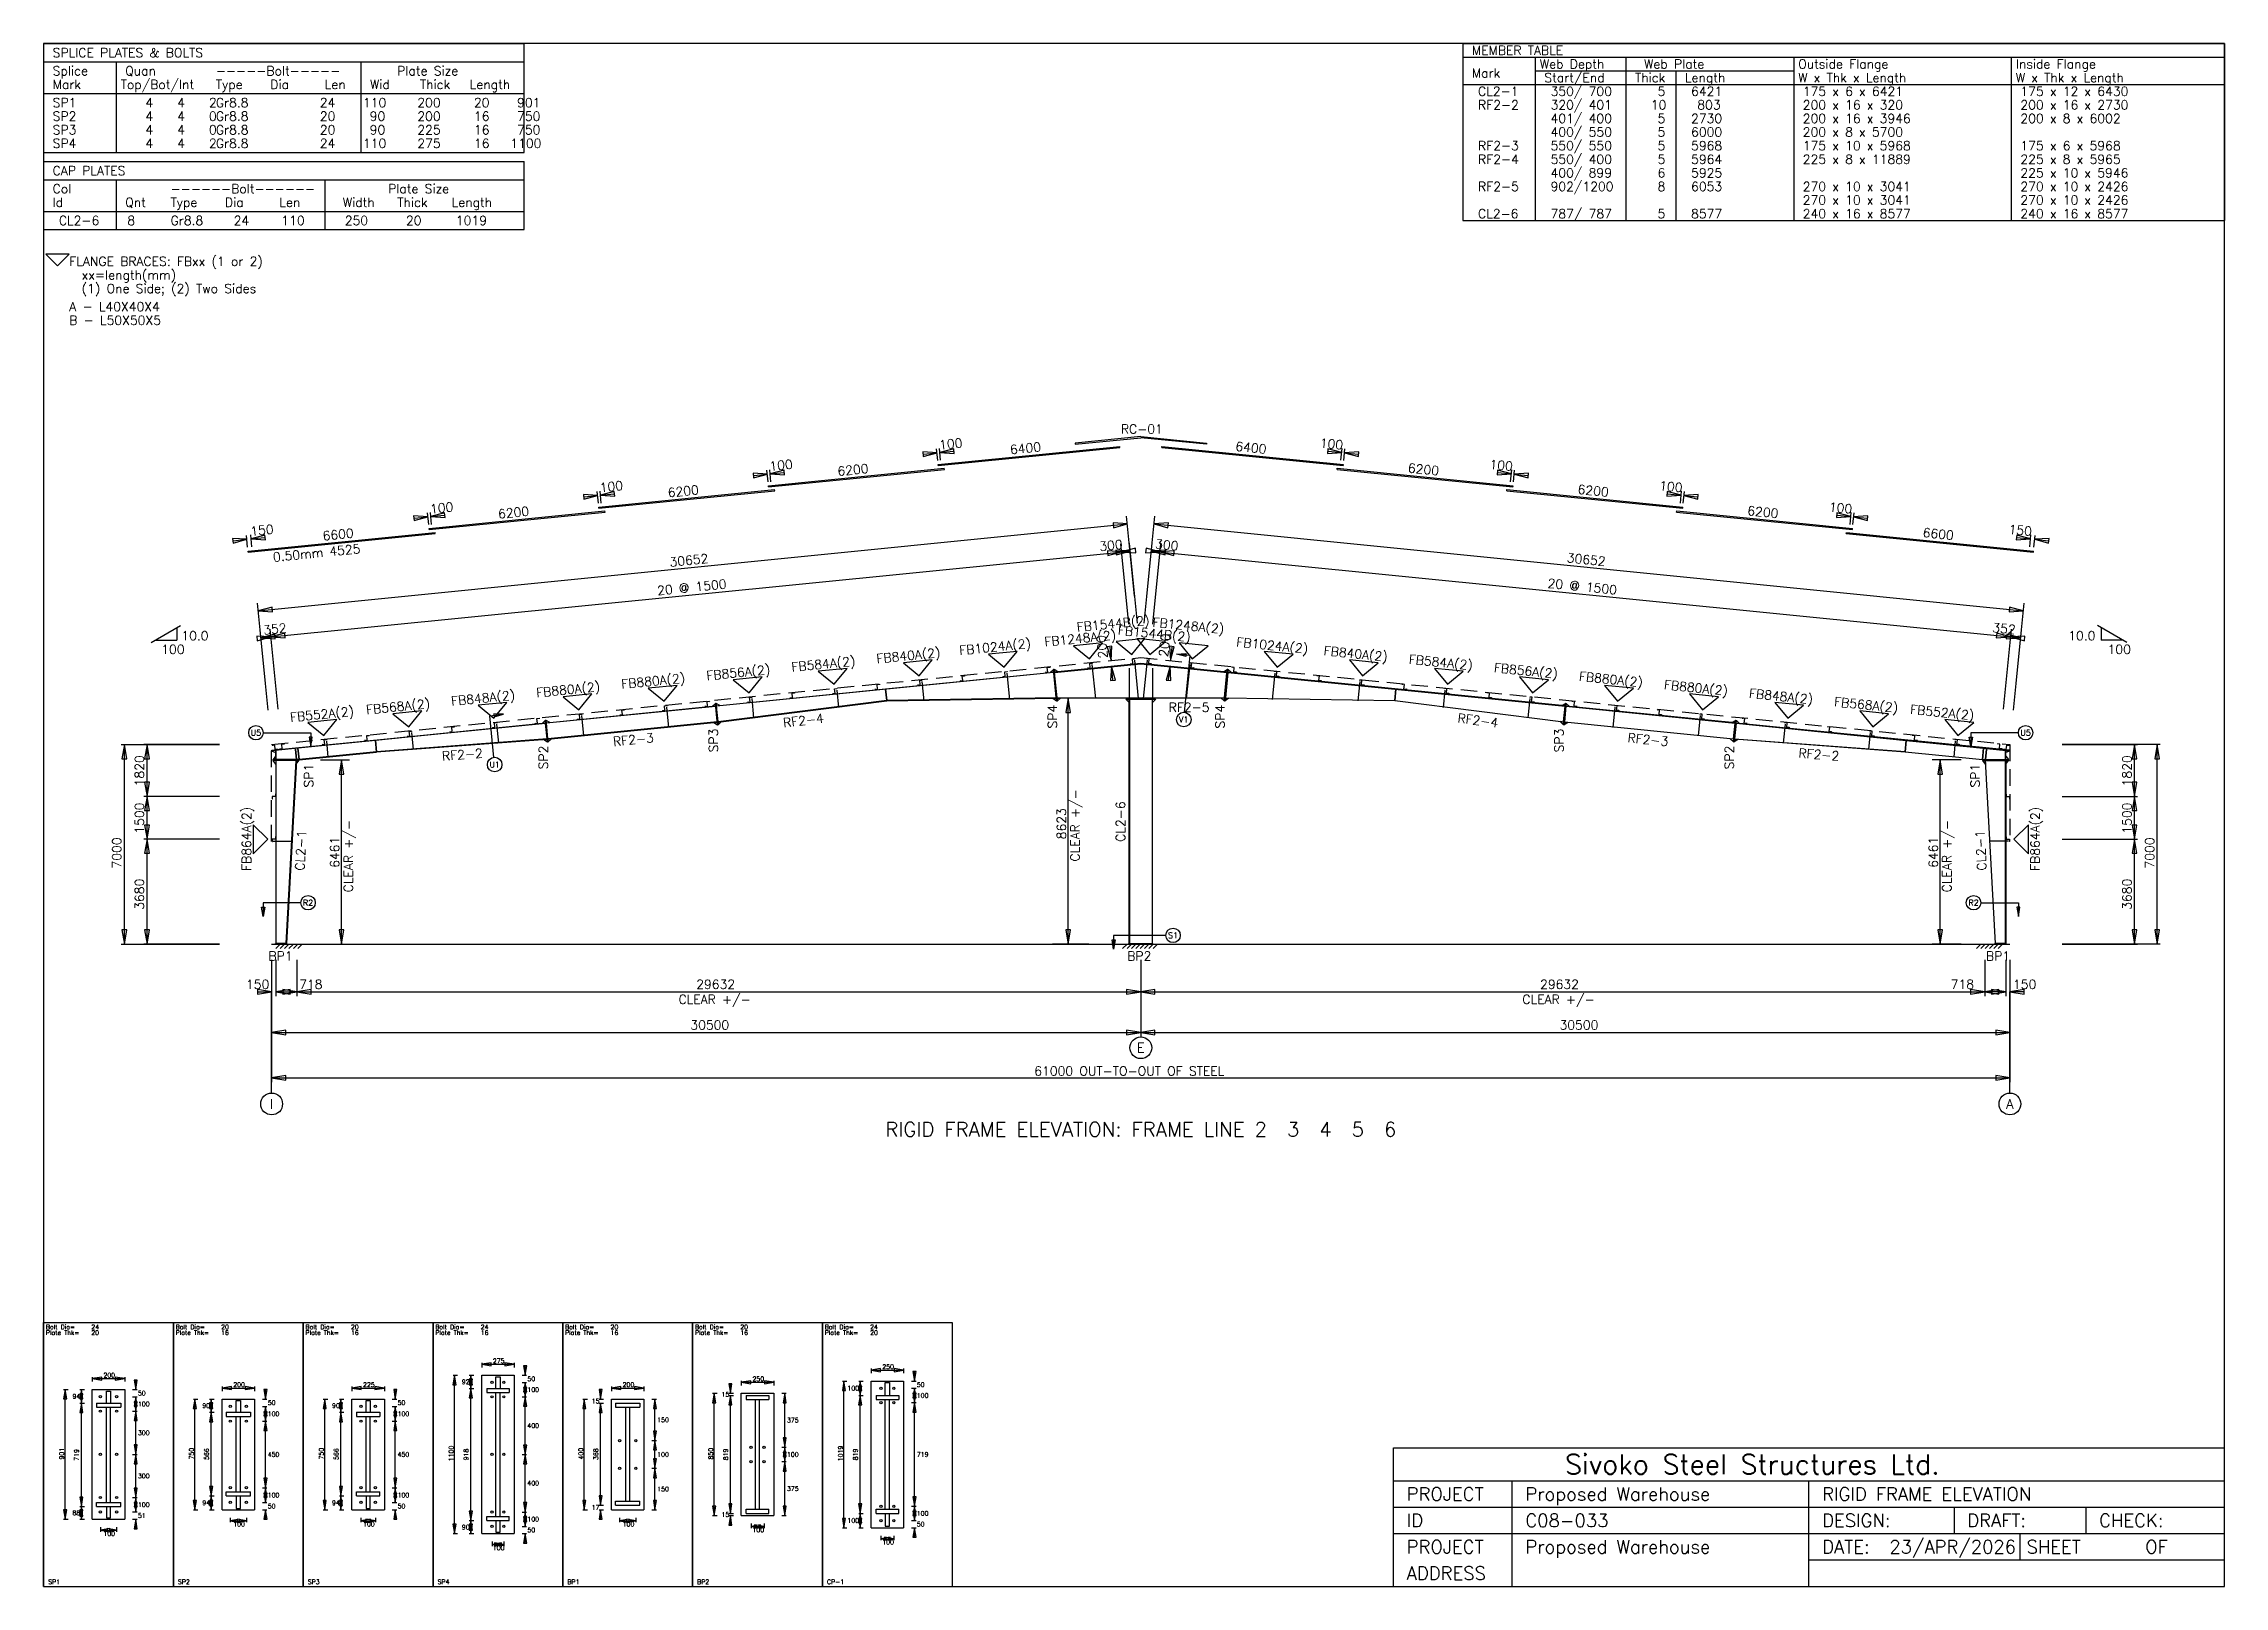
# Model space of a CAD drawing. Extents: x 0 to 76527, y 0 to 54116.
import ezdxf
from ezdxf.enums import TextEntityAlignment as Align

# ---------------------------------------------------------------- set-up
doc = ezdxf.new("R2010")
doc.units = 0
doc.linetypes.add('CONTIN', pattern=[0])
doc.linetypes.add('DASHED', pattern=[867.81, 578.51, -289.3])
doc.layers.get('0').update_dxf_attribs({"linetype": 'CONTIN'})
for name, color, linetype in [('1', 7, 'CONTIN'), ('10', 10, 'CONTIN'), ('11', 7, 'CONTIN'), ('12', 6, 'CONTIN'), ('13', 1, 'CONTIN'), ('14', 7, 'CONTIN'), ('15', 7, 'CONTIN'), ('2', 6, 'CONTIN'), ('22', 7, 'CONTIN'), ('26', 7, 'CONTIN'), ('3', 7, 'CONTIN'), ('5', 5, 'DASHED'), ('7', 7, 'CONTIN')]:
    doc.layers.add(name, color=color, linetype=linetype)
doc.styles.add('SIMPLEX', font='SIMPLEX')

msp = doc.modelspace()

# ---------------------------------------------------------------- texts
at = {"layer": '14', "style": 'SIMPLEX'}
for s, height, p in [('Sivoko Steel Structures Ltd.', 694.209778, (53386.7383, 3933.85547)), ('PROJECT', 462.806519, (47833.0547, 3008.24268)), ('Proposed Warehouse', 462.806519, (51998.3125, 3008.24268)), ('RIGID FRAME ELEVATION', 462.806519, (62411.4609, 3008.24268)), ('ID', 462.806519, (47833.0547, 2082.62939)), ('C08-033', 462.806519, (51998.3125, 2082.62939)), ('DESIGN:', 462.806519, (62411.4609, 2082.62939)), ('DRAFT:', 462.806519, (67502.3359, 2082.62939)), ('CHECK:', 462.806519, (72130.3984, 2082.62939)), ('PROJECT', 462.806519, (47833.0547, 1157.01636)), ('Proposed Warehouse', 462.806519, (51998.3125, 1157.01636)), ('DATE:', 462.806519, (62411.4609, 1157.01636)), ('23/APR/2026', 462.806519, (64771.7773, 1157.01636)), ('SHEET', 462.806519, (69584.9609, 1157.01636)), ('OF', 462.806519, (73750.2188, 1157.01636)), ('ADDRESS', 462.806519, (47833.0547, 231.403259))]:
    msp.add_text(s, height=height, dxfattribs=at).set_placement(p)

# ---------------------------------------------------------------- blocks, each defined once
blk = doc.blocks.new('ARROWF')
for p, q in [((0, 0), (-496, 83)), ((-496, 83), (-496, -83)), ((-496, -83), (0, 0))]:
    blk.add_line(p, q)
blk = doc.blocks.new('EPBLK1')
for p, q in [((0, 0), (0, 4628.06494)), ((0, 4628.06494), (2277.59106, 4628.06494)), ((2277.59106, 4628.06494), (2277.59106, 0)), ((854.09668, 1176.677), (854.09668, 3451.38818)), ((854.09668, 3451.38818), (1423.49451, 3451.38818)), ((1423.49451, 3451.38818), (1423.49451, 1176.677)), ((925.271423, 3214.09473), (1352.3197, 3214.09473)), ((925.271423, 3214.09473), (925.271423, 3141.78101)), ((925.271423, 3141.78101), (1352.3197, 3141.78101)), ((1102.63879, 3214.09473), (1102.63879, 3425.73975)), ((1102.63879, 3425.73975), (1174.95239, 3425.73975)), ((1102.63879, 1471.0874), (1102.63879, 3141.78101)), ((1174.95239, 3425.73975), (1174.95239, 3214.09473)), ((1174.95239, 1471.0874), (1174.95239, 3141.78101)), ((1352.3197, 3214.09473), (1352.3197, 3141.78101)), ((854.09668, 1176.677), (1423.49451, 1176.677)), ((925.271423, 1471.0874), (1352.3197, 1471.0874)), ((925.271423, 1398.77393), (925.271423, 1471.0874)), ((925.271423, 1398.77393), (1352.3197, 1398.77393)), ((1102.63879, 1398.77393), (1102.63879, 1202.32483)), ((1102.63879, 1202.32483), (1174.95239, 1202.32483)), ((1174.95239, 1202.32483), (1174.95239, 1398.77393)), ((1352.3197, 1398.77393), (1352.3197, 1471.0874)), ((0, 0), (2277.59106, 0))]:
    blk.add_line(p, q)
for centre in [(996.446167, 3325.16821), (996.446167, 3072.72803), (1281.14502, 3325.16821), (1281.14502, 3072.72803), (996.446167, 2315.4082), (1281.14502, 2315.4082), (996.446167, 1558.08862), (1281.14502, 1558.08862), (996.446167, 1305.64856), (1281.14502, 1305.64856)]:
    blk.add_circle(centre, 19.886217)
at = {"layer": '2'}
for p, q in [((350.312531, 3451.38818), (429.857361, 3451.38818)), ((376.827484, 1176.677), (376.827484, 3451.38818)), ((635.7099, 3451.38818), (715.254761, 3451.38818)), ((662.224854, 3214.09473), (662.224854, 3451.38818)), ((854.09668, 3669.77515), (854.09668, 3590.22998)), ((854.09668, 3643.26025), (1423.49451, 3643.26025)), ((1423.49451, 3669.77515), (1423.49451, 3590.22998)), ((1562.33643, 3451.38818), (1641.88123, 3451.38818)), ((1615.36646, 3451.38818), (1615.36646, 3610.3186)), ((635.7099, 3214.09473), (715.254761, 3214.09473)), ((635.7099, 3214.09473), (715.254761, 3214.09473)), ((662.224854, 1398.77393), (662.224854, 3214.09473)), ((1562.33643, 3325.16821), (1641.88123, 3325.16821)), ((1562.33643, 3325.16821), (1641.88123, 3325.16821)), ((1562.33643, 3072.72803), (1641.88123, 3072.72803)), ((1562.33643, 3072.72803), (1641.88123, 3072.72803)), ((1615.36621, 3166.23779), (1615.36646, 3325.16821)), ((1615.36646, 3072.72803), (1615.36646, 3325.16821)), ((1615.36646, 2315.4082), (1615.36646, 3072.72803)), ((1562.33643, 2315.4082), (1641.88123, 2315.4082)), ((1562.33643, 2315.4082), (1641.88123, 2315.4082)), ((1615.36646, 1558.08862), (1615.36646, 2315.4082)), ((1562.33643, 1558.08862), (1641.88123, 1558.08862)), ((1562.33643, 1558.08862), (1641.88123, 1558.08862)), ((1615.36646, 1305.64856), (1615.36646, 1558.08862)), ((350.312531, 1176.677), (429.857361, 1176.677)), ((635.7099, 1398.77393), (715.254761, 1398.77393)), ((635.7099, 1398.77393), (715.254761, 1398.77393)), ((635.7099, 1176.677), (715.254761, 1176.677)), ((662.224854, 1176.677), (662.224854, 1398.77393)), ((1562.33643, 1305.64856), (1641.88123, 1305.64856)), ((1562.33643, 1305.64856), (1641.88123, 1305.64856)), ((1562.33643, 1176.677), (1641.88123, 1176.677)), ((1615.36621, 1017.7464), (1615.36646, 1176.677)), ((1615.36646, 1305.64856), (1615.36646, 1464.57922)), ((996.446167, 1037.83508), (996.446167, 958.290222)), ((996.446167, 984.805176), (1281.14502, 984.805176)), ((1281.14502, 1037.83508), (1281.14502, 958.290222))]:
    blk.add_line(p, q, dxfattribs=at)
at = {"layer": '2', "xscale": 0.333, "yscale": 0.333, "zscale": 0.333}
for p, rotation in [((376.827484, 3451.38818), 90), ((662.224854, 3451.38818), 89.9999847), ((854.09668, 3643.26025), 180), ((1615.36646, 3451.38818), 270), ((662.224854, 3214.09473), 89.9999847), ((662.224854, 3214.09473), 270), ((1615.36646, 3325.16821), 89.9999847), ((1615.36646, 3072.72803), 89.9999847), ((1615.36646, 3325.16821), 450), ((1615.36646, 3072.72803), 270), ((1615.36646, 2315.4082), 89.9999847), ((1615.36646, 2315.4082), 270), ((662.224854, 1398.77393), 270), ((1615.36646, 1558.08862), 89.9999847), ((1615.36646, 1558.08862), 270), ((376.827484, 1176.677), 270), ((662.224854, 1398.77393), 89.9999847), ((662.224854, 1176.677), 270), ((1615.36646, 1305.64856), 270), ((1615.36646, 1305.64856), 270), ((1615.36646, 1176.677), 450), ((996.446167, 984.805176), 180)]:
    blk.add_blockref('ARROWF', p, dxfattribs=dict(at, rotation=rotation))
for p in [(1423.49451, 3643.26025), (1281.14502, 984.805176)]:
    blk.add_blockref('ARROWF', p, dxfattribs=at)
at = {"layer": '11', "style": 'SIMPLEX'}
for s, p in [('Bolt Dia=', (39.772434, 4508.74805)), ('Plate Thk=', (39.772434, 4409.31689)), ('24', (836.49115, 4508.74805)), ('20', (836.49115, 4409.31689)), ('200', (1049.30762, 3663.14648)), ('50', (1655.13867, 3348.50635)), ('100', (1655.13867, 3159.17578)), ('300', (1655.13867, 2654.29565)), ('300', (1655.13867, 1896.97595)), ('51', (1655.13867, 1201.39026)), ('100', (1655.13867, 1392.09595)), ('100', (1049.30762, 885.374146)), ('SP1', (79.544869, 39.772434))]:
    blk.add_text(s, height=79.5448685, dxfattribs=at).set_placement(p)
for s, p in [('94', (642.338623, 3332.74146)), ('88', (642.338623, 1287.72546))]:
    blk.add_text(s, height=79.5448685, dxfattribs=at).set_placement(p, align=Align.MIDDLE_RIGHT)
blk.add_text('901', height=79.5448685, rotation=90, dxfattribs=at).set_placement((356.941254, 2224.54468))
blk.add_text('719', height=79.5448685, rotation=90, dxfattribs=at).set_placement((642.338623, 2306.43433), align=Align.BOTTOM_CENTER)
blk = doc.blocks.new('EPBLK2')
for p, q in [((0, 0), (0, 4628.06494)), ((0, 4628.06494), (2277.59106, 4628.06494)), ((2277.59106, 4628.06494), (2277.59106, 0)), ((854.09668, 1342.13892), (854.09668, 3285.92603)), ((854.09668, 3285.92603), (1423.49451, 3285.92603)), ((1102.63879, 3052.67163), (1102.63879, 3259.59448)), ((1102.63879, 3259.59448), (1174.95239, 3259.59448)), ((1174.95239, 3259.59448), (1174.95239, 3052.67163)), ((1423.49451, 3285.92603), (1423.49451, 1342.13892)), ((925.271423, 3052.67163), (1352.3197, 3052.67163)), ((925.271423, 3052.67163), (925.271423, 2980.35767)), ((925.271423, 2980.35767), (1352.3197, 2980.35767)), ((1102.63879, 1658.07373), (1102.63879, 2980.35767)), ((1174.95239, 1658.07373), (1174.95239, 2980.35767)), ((1352.3197, 3052.67163), (1352.3197, 2980.35767)), ((925.271423, 1658.07373), (1352.3197, 1658.07373)), ((925.271423, 1585.76013), (925.271423, 1658.07373)), ((925.271423, 1585.76013), (1352.3197, 1585.76013)), ((1102.63879, 1585.76001), (1102.63879, 1368.4707)), ((1174.95239, 1368.4707), (1174.95239, 1585.76001)), ((1352.3197, 1585.76013), (1352.3197, 1658.07373)), ((854.09668, 1342.13892), (1423.49451, 1342.13892)), ((1102.63879, 1368.4707), (1174.95239, 1368.4707)), ((0, 0), (2277.59106, 0))]:
    blk.add_line(p, q)
for centre in [(996.446167, 3156.34058), (1281.14502, 3156.34058), (996.446167, 2897.16895), (1281.14502, 2897.16895), (996.446167, 1730.89636), (1281.14502, 1730.89636), (996.446167, 1471.72485), (1281.14502, 1471.72485)]:
    blk.add_circle(centre, 19.886217)
at = {"layer": '2'}
for p, q in [((854.09668, 3504.31323), (854.09668, 3424.76807)), ((854.09668, 3477.7981), (1423.49451, 3477.7981)), ((1423.49451, 3504.31323), (1423.49451, 3424.76807)), ((1615.36646, 3285.92603), (1615.36646, 3444.85669)), ((350.312531, 3285.92603), (429.857361, 3285.92603)), ((376.827484, 1342.13892), (376.827484, 3285.92603)), ((635.7099, 3285.92603), (715.254761, 3285.92603)), ((662.224854, 3052.67212), (662.224854, 3285.92603)), ((1562.33643, 3285.92603), (1641.88123, 3285.92603)), ((1562.33643, 3156.34058), (1641.88123, 3156.34058)), ((1562.33643, 3156.34058), (1641.88123, 3156.34058)), ((1615.36621, 2997.40991), (1615.36646, 3156.34058)), ((1615.36646, 2897.16895), (1615.36646, 3156.34058)), ((635.7099, 3052.67212), (715.254761, 3052.67212)), ((635.7099, 3052.67212), (715.254761, 3052.67212)), ((662.224854, 1585.76038), (662.224854, 3052.67212)), ((1562.33643, 2897.16895), (1641.88123, 2897.16895)), ((1562.33643, 2897.16895), (1641.88123, 2897.16895)), ((1615.36646, 1730.89636), (1615.36646, 2897.16895)), ((635.7099, 1585.76038), (715.254761, 1585.76038)), ((635.7099, 1585.76038), (715.254761, 1585.76038)), ((662.224854, 1342.13892), (662.224854, 1585.76038)), ((1562.33643, 1730.89636), (1641.88123, 1730.89636)), ((1562.33643, 1730.89636), (1641.88123, 1730.89636)), ((1615.36646, 1471.72485), (1615.36646, 1730.89636)), ((1615.36646, 1471.72485), (1615.36646, 1630.65515)), ((350.312531, 1342.13892), (429.857361, 1342.13892)), ((635.7099, 1342.13892), (715.254761, 1342.13892)), ((996.446167, 1203.297), (996.446167, 1123.75208)), ((996.446167, 1150.26709), (1281.14502, 1150.26709)), ((1281.14502, 1203.297), (1281.14502, 1123.75208)), ((1562.33643, 1471.72485), (1641.88123, 1471.72485)), ((1562.33643, 1471.72485), (1641.88123, 1471.72485)), ((1562.33643, 1342.13892), (1641.88123, 1342.13892)), ((1615.36621, 1183.20813), (1615.36646, 1342.13892))]:
    blk.add_line(p, q, dxfattribs=at)
at = {"layer": '2', "xscale": 0.333, "yscale": 0.333, "zscale": 0.333}
for p, rotation in [((854.09668, 3477.7981), 180), ((1615.36646, 3285.92603), 270), ((376.827484, 3285.92603), 90), ((662.224854, 3285.92603), 89.9999847), ((662.224854, 3052.67212), 270), ((1615.36646, 3156.34058), 89.9999847), ((1615.36646, 3156.34058), 450), ((1615.36646, 2897.16895), 270), ((662.224854, 3052.67212), 89.9999847), ((1615.36646, 2897.16895), 89.9999847), ((662.224854, 1585.76038), 89.9999847), ((662.224854, 1585.76038), 270), ((1615.36646, 1730.89636), 89.9999847), ((1615.36646, 1730.89636), 270), ((1615.36646, 1471.72485), 270), ((1615.36646, 1471.72485), 270), ((376.827484, 1342.13892), 270), ((662.224854, 1342.13892), 270), ((996.446167, 1150.26709), 180), ((1615.36646, 1342.13892), 450)]:
    blk.add_blockref('ARROWF', p, dxfattribs=dict(at, rotation=rotation))
for p in [(1423.49451, 3477.7981), (1281.14502, 1150.26709)]:
    blk.add_blockref('ARROWF', p, dxfattribs=at)
at = {"layer": '11', "style": 'SIMPLEX'}
for s, p in [('Bolt Dia=', (39.772434, 4508.74805)), ('Plate Thk=', (39.772434, 4409.31689)), ('20', (836.49115, 4508.74805)), ('16', (836.49115, 4409.31689)), ('200', (1049.30762, 3497.68457)), ('50', (1655.13867, 3181.36084)), ('100', (1655.13867, 2986.98242)), ('450', (1655.13867, 2274.26025)), ('100', (1655.13867, 1561.53796)), ('50', (1655.13867, 1367.1593)), ('100', (1049.30762, 1050.83606)), ('SP2', (79.544869, 39.772434))]:
    blk.add_text(s, height=79.5448685, dxfattribs=at).set_placement(p)
for s, p in [('90', (642.338623, 3169.29883)), ('94', (642.338623, 1463.94959))]:
    blk.add_text(s, height=79.5448685, dxfattribs=at).set_placement(p, align=Align.MIDDLE_RIGHT)
blk.add_text('750', height=79.5448685, rotation=90, dxfattribs=at).set_placement((356.941254, 2224.54468))
blk.add_text('566', height=79.5448685, rotation=90, dxfattribs=at).set_placement((642.338623, 2319.21606), align=Align.BOTTOM_CENTER)
blk = doc.blocks.new('EPBLK3')
for p, q in [((0, 0), (0, 4628.06494)), ((0, 4628.06494), (2277.59106, 4628.06494)), ((2277.59106, 4628.06494), (2277.59106, 0)), ((854.09668, 1342.13892), (854.09668, 3285.92603)), ((854.09668, 3285.92603), (1423.49451, 3285.92603)), ((1102.63879, 3052.67163), (1102.63879, 3259.59448)), ((1102.63879, 3259.59448), (1174.95239, 3259.59448)), ((1174.95239, 3259.59448), (1174.95239, 3052.67163)), ((1423.49451, 3285.92603), (1423.49451, 1342.13892)), ((933.179749, 3052.67163), (1344.41138, 3052.67163)), ((933.179749, 3052.67163), (933.179749, 2980.35767)), ((933.179749, 2980.35767), (1344.41138, 2980.35767)), ((1102.63879, 1658.07373), (1102.63879, 2980.35767)), ((1174.95239, 1658.07373), (1174.95239, 2980.35767)), ((1344.41138, 3052.67163), (1344.41138, 2980.35767)), ((933.179749, 1658.07373), (1344.41138, 1658.07373)), ((933.179749, 1585.76013), (933.179749, 1658.07373)), ((933.179749, 1585.76013), (1344.41138, 1585.76013)), ((1102.63879, 1585.76001), (1102.63879, 1368.4707)), ((1174.95239, 1368.4707), (1174.95239, 1585.76001)), ((1344.41138, 1585.76013), (1344.41138, 1658.07373)), ((854.09668, 1342.13892), (1423.49451, 1342.13892)), ((1102.63879, 1368.4707), (1174.95239, 1368.4707)), ((0, 0), (2277.59106, 0))]:
    blk.add_line(p, q)
for centre in [(1012.2627, 3156.34058), (1265.32837, 3156.34058), (1012.2627, 2897.16895), (1265.32837, 2897.16895), (1012.2627, 1730.89636), (1265.32837, 1730.89636), (1012.2627, 1471.72485), (1265.32837, 1471.72485)]:
    blk.add_circle(centre, 19.886217)
at = {"layer": '2'}
for p, q in [((854.09668, 3504.31323), (854.09668, 3424.76807)), ((854.09668, 3477.7981), (1423.49451, 3477.7981)), ((1423.49451, 3504.31323), (1423.49451, 3424.76807)), ((1615.36646, 3285.92603), (1615.36646, 3444.85669)), ((350.312531, 3285.92603), (429.857361, 3285.92603)), ((376.827484, 1342.13892), (376.827484, 3285.92603)), ((635.7099, 3285.92603), (715.254761, 3285.92603)), ((662.224854, 3052.67212), (662.224854, 3285.92603)), ((1562.33643, 3285.92603), (1641.88123, 3285.92603)), ((1562.33643, 3156.34058), (1641.88123, 3156.34058)), ((1562.33643, 3156.34058), (1641.88123, 3156.34058)), ((1615.36621, 2997.40991), (1615.36646, 3156.34058)), ((1615.36646, 2897.16895), (1615.36646, 3156.34058)), ((635.7099, 3052.67212), (715.254761, 3052.67212)), ((635.7099, 3052.67212), (715.254761, 3052.67212)), ((662.224854, 1585.76038), (662.224854, 3052.67212)), ((1562.33643, 2897.16895), (1641.88123, 2897.16895)), ((1562.33643, 2897.16895), (1641.88123, 2897.16895)), ((1615.36646, 1730.89636), (1615.36646, 2897.16895)), ((635.7099, 1585.76038), (715.254761, 1585.76038)), ((635.7099, 1585.76038), (715.254761, 1585.76038)), ((662.224854, 1342.13892), (662.224854, 1585.76038)), ((1562.33643, 1730.89636), (1641.88123, 1730.89636)), ((1562.33643, 1730.89636), (1641.88123, 1730.89636)), ((1615.36646, 1471.72485), (1615.36646, 1730.89636)), ((1615.36646, 1471.72485), (1615.36646, 1630.65515)), ((350.312531, 1342.13892), (429.857361, 1342.13892)), ((635.7099, 1342.13892), (715.254761, 1342.13892)), ((1012.2627, 1203.297), (1012.2627, 1123.75208)), ((1012.2627, 1150.26709), (1265.32849, 1150.26709)), ((1265.32849, 1203.297), (1265.32849, 1123.75208)), ((1562.33643, 1471.72485), (1641.88123, 1471.72485)), ((1562.33643, 1471.72485), (1641.88123, 1471.72485)), ((1562.33643, 1342.13892), (1641.88123, 1342.13892)), ((1615.36621, 1183.20813), (1615.36646, 1342.13892))]:
    blk.add_line(p, q, dxfattribs=at)
at = {"layer": '2', "xscale": 0.333, "yscale": 0.333, "zscale": 0.333}
for p, rotation in [((854.09668, 3477.7981), 180), ((1615.36646, 3285.92603), 270), ((376.827484, 3285.92603), 90), ((662.224854, 3285.92603), 89.9999847), ((662.224854, 3052.67212), 270), ((1615.36646, 3156.34058), 89.9999847), ((1615.36646, 3156.34058), 450), ((1615.36646, 2897.16895), 270), ((662.224854, 3052.67212), 89.9999847), ((1615.36646, 2897.16895), 89.9999847), ((662.224854, 1585.76038), 89.9999847), ((662.224854, 1585.76038), 270), ((1615.36646, 1730.89636), 89.9999847), ((1615.36646, 1730.89636), 270), ((1615.36646, 1471.72485), 270), ((1615.36646, 1471.72485), 270), ((376.827484, 1342.13892), 270), ((662.224854, 1342.13892), 270), ((1012.2627, 1150.26709), 180), ((1615.36646, 1342.13892), 450)]:
    blk.add_blockref('ARROWF', p, dxfattribs=dict(at, rotation=rotation))
for p in [(1423.49451, 3477.7981), (1265.32849, 1150.26709)]:
    blk.add_blockref('ARROWF', p, dxfattribs=at)
at = {"layer": '11', "style": 'SIMPLEX'}
for s, p in [('Bolt Dia=', (39.772434, 4508.74805)), ('Plate Thk=', (39.772434, 4409.31689)), ('20', (836.49115, 4508.74805)), ('16', (836.49115, 4409.31689)), ('225', (1049.30762, 3497.68457)), ('50', (1655.13867, 3181.36084)), ('100', (1655.13867, 2986.98242)), ('450', (1655.13867, 2274.26025)), ('100', (1655.13867, 1561.53796)), ('50', (1655.13867, 1367.1593)), ('100', (1049.30762, 1050.83606)), ('SP3', (79.544869, 39.772434))]:
    blk.add_text(s, height=79.5448685, dxfattribs=at).set_placement(p)
for s, p in [('90', (642.338623, 3169.29883)), ('94', (642.338623, 1463.94959))]:
    blk.add_text(s, height=79.5448685, dxfattribs=at).set_placement(p, align=Align.MIDDLE_RIGHT)
blk.add_text('750', height=79.5448685, rotation=90, dxfattribs=at).set_placement((356.941254, 2224.54468))
blk.add_text('566', height=79.5448685, rotation=90, dxfattribs=at).set_placement((642.338623, 2319.21606), align=Align.BOTTOM_CENTER)
blk = doc.blocks.new('EPBLK4')
for p, q in [((0, 0), (0, 4628.06494)), ((0, 4628.06494), (2277.59106, 4628.06494)), ((2277.59106, 4628.06494), (2277.59106, 0)), ((854.09668, 925.612976), (854.09668, 3702.45215)), ((854.09668, 3702.45215), (1423.49451, 3702.45215)), ((944.682739, 3470.20728), (1332.90845, 3470.20728)), ((944.682739, 3470.20728), (944.682739, 3397.89404)), ((1102.63879, 3470.20728), (1102.63879, 3676.8042)), ((1102.63879, 3676.8042), (1174.95239, 3676.8042)), ((1174.95239, 3676.8042), (1174.95239, 3470.20728)), ((1332.90845, 3470.20728), (1332.90845, 3397.89404)), ((1423.49451, 3702.45215), (1423.49451, 925.612976)), ((944.682739, 3397.89404), (1332.90845, 3397.89404)), ((1102.63879, 1225.02148), (1102.63879, 3397.89404)), ((1174.95239, 1225.02148), (1174.95239, 3397.89404)), ((944.682739, 1225.02148), (1332.90845, 1225.02148)), ((944.682739, 1152.70801), (944.682739, 1225.02148)), ((944.682739, 1152.70801), (1332.90845, 1152.70801)), ((1102.63879, 1152.70813), (1102.63879, 951.260803)), ((1174.95239, 951.260803), (1174.95239, 1152.70813)), ((1332.90845, 1152.70801), (1332.90845, 1225.02148)), ((854.09668, 925.612976), (1423.49451, 925.612976)), ((1102.63879, 951.260803), (1174.95239, 951.260803)), ((0, 0), (2277.59106, 0))]:
    blk.add_line(p, q)
for centre in [(1035.2688, 3576.23242), (1242.32251, 3576.23242), (1035.2688, 3323.79199), (1242.32251, 3323.79199), (1035.2688, 2314.03247), (1242.32251, 2314.03247), (1035.2688, 1304.27271), (1242.32251, 1304.27271), (1035.2688, 1051.83276), (1242.32251, 1051.83276)]:
    blk.add_circle(centre, 19.886217)
at = {"layer": '2'}
for p, q in [((854.09668, 3920.83936), (854.09668, 3841.29419)), ((854.09668, 3894.32422), (1423.49451, 3894.32422)), ((1423.49451, 3920.83936), (1423.49451, 3841.29419)), ((1615.36646, 3702.45215), (1615.36646, 3861.38281)), ((350.312531, 3702.45215), (429.857361, 3702.45215)), ((376.827484, 925.612976), (376.827484, 3702.45215)), ((635.7099, 3702.45215), (715.254761, 3702.45215)), ((635.7099, 3470.20728), (715.254761, 3470.20728)), ((635.7099, 3470.20728), (715.254761, 3470.20728)), ((662.224854, 3470.20728), (662.224854, 3702.45215)), ((662.224854, 1152.70789), (662.224854, 3470.20728)), ((1562.33643, 3702.45215), (1641.88123, 3702.45215)), ((1562.33643, 3576.23242), (1641.88123, 3576.23242)), ((1562.33643, 3576.23242), (1641.88123, 3576.23242)), ((1615.36621, 3417.30176), (1615.36646, 3576.23242)), ((1615.36646, 3323.79199), (1615.36646, 3576.23242)), ((1562.33643, 3323.79199), (1641.88123, 3323.79199)), ((1562.33643, 3323.79199), (1641.88123, 3323.79199)), ((1615.36646, 2314.03247), (1615.36646, 3323.79199)), ((1562.33643, 2314.03247), (1641.88123, 2314.03247)), ((1562.33643, 2314.03247), (1641.88123, 2314.03247)), ((1615.36646, 1304.27271), (1615.36646, 2314.03247)), ((635.7099, 1152.70789), (715.254761, 1152.70789)), ((635.7099, 1152.70789), (715.254761, 1152.70789)), ((662.224854, 925.612976), (662.224854, 1152.70789)), ((1562.33643, 1304.27271), (1641.88123, 1304.27271)), ((1562.33643, 1304.27271), (1641.88123, 1304.27271)), ((1615.36646, 1051.83276), (1615.36646, 1304.27271)), ((1615.36646, 1051.83276), (1615.36646, 1210.76343)), ((350.312531, 925.612976), (429.857361, 925.612976)), ((635.7099, 925.612976), (715.254761, 925.612976)), ((1035.2688, 786.770996), (1035.2688, 707.226135)), ((1242.32239, 786.770996), (1242.32239, 707.226135)), ((1562.33643, 1051.83276), (1641.88123, 1051.83276)), ((1562.33643, 1051.83276), (1641.88123, 1051.83276)), ((1562.33643, 925.612976), (1641.88123, 925.612976)), ((1615.36621, 766.682312), (1615.36646, 925.612976)), ((1035.2688, 733.74115), (1242.32239, 733.74115))]:
    blk.add_line(p, q, dxfattribs=at)
at = {"layer": '2', "xscale": 0.333, "yscale": 0.333, "zscale": 0.333}
for p, rotation in [((854.09668, 3894.32422), 180), ((1615.36646, 3702.45215), 270), ((376.827484, 3702.45215), 90), ((662.224854, 3702.45215), 89.9999847), ((662.224854, 3470.20728), 89.9999847), ((662.224854, 3470.20728), 270), ((1615.36646, 3576.23242), 89.9999847), ((1615.36646, 3576.23242), 450), ((1615.36646, 3323.79199), 270), ((1615.36646, 3323.79199), 89.9999847), ((1615.36646, 2314.03247), 89.9999847), ((1615.36646, 2314.03247), 270), ((662.224854, 1152.70789), 89.9999847), ((662.224854, 1152.70789), 270), ((1615.36646, 1304.27271), 89.9999847), ((1615.36646, 1304.27271), 270), ((1615.36646, 1051.83276), 270), ((1615.36646, 1051.83276), 270), ((376.827484, 925.612976), 270), ((662.224854, 925.612976), 270), ((1615.36646, 925.612976), 450), ((1035.2688, 733.74115), 180)]:
    blk.add_blockref('ARROWF', p, dxfattribs=dict(at, rotation=rotation))
for p in [(1423.49451, 3894.32422), (1242.32239, 733.74115)]:
    blk.add_blockref('ARROWF', p, dxfattribs=at)
at = {"layer": '11', "style": 'SIMPLEX'}
for s, p in [('Bolt Dia=', (39.772434, 4508.74805)), ('Plate Thk=', (39.772434, 4409.31689)), ('24', (836.49115, 4508.74805)), ('16', (836.49115, 4409.31689)), ('275', (1049.30762, 3914.21045)), ('50', (1655.13867, 3599.56982)), ('100', (1655.13867, 3410.23975)), ('400', (1655.13867, 2779.13989)), ('400', (1655.13867, 1769.38037)), ('100', (1655.13867, 1138.28027)), ('50', (1655.13867, 948.950378)), ('100', (1049.30762, 634.309998)), ('SP4', (79.544869, 39.772434))]:
    blk.add_text(s, height=79.5448685, dxfattribs=at).set_placement(p)
for s, p in [('92', (642.338623, 3586.32983)), ('90', (642.338623, 1039.1604))]:
    blk.add_text(s, height=79.5448685, dxfattribs=at).set_placement(p, align=Align.MIDDLE_RIGHT)
blk.add_text('1100', height=79.5448685, rotation=90, dxfattribs=at).set_placement((356.941254, 2194.71533))
blk.add_text('918', height=79.5448685, rotation=90, dxfattribs=at).set_placement((642.338623, 2311.45776), align=Align.BOTTOM_CENTER)
blk = doc.blocks.new('EPBLK5')
for p, q in [((0, 0), (0, 4628.06494)), ((0, 4628.06494), (2277.59106, 4628.06494)), ((2277.59106, 4628.06494), (2277.59106, 0)), ((854.09668, 1342.13892), (854.09668, 3285.92603)), ((854.09668, 3285.92603), (1423.49451, 3285.92603)), ((925.271423, 3213.03418), (1352.3197, 3213.03418)), ((925.271423, 3213.03418), (925.271423, 3140.72021)), ((925.271423, 3140.72021), (1352.3197, 3140.72021)), ((1102.63879, 1496.96619), (1102.63879, 3140.72021)), ((1174.95239, 1496.96619), (1174.95239, 3140.72021)), ((1352.3197, 3213.03418), (1352.3197, 3140.72021)), ((1423.49451, 3285.92603), (1423.49451, 1342.13892)), ((854.09668, 1342.13892), (1423.49451, 1342.13892)), ((925.271423, 1496.96619), (1352.3197, 1496.96619)), ((925.271423, 1424.65259), (925.271423, 1496.96619)), ((925.271423, 1424.65259), (1352.3197, 1424.65259)), ((1352.3197, 1424.65259), (1352.3197, 1496.96619)), ((0, 0), (2277.59106, 0))]:
    blk.add_line(p, q)
for centre in [(996.446167, 2557.00586), (1281.14502, 2557.00586), (996.446167, 2071.05933), (1281.14502, 2071.05933)]:
    blk.add_circle(centre, 19.886217)
at = {"layer": '2'}
for p, q in [((662.224854, 3285.92603), (662.224854, 3444.85669)), ((854.09668, 3504.31323), (854.09668, 3424.76807)), ((854.09668, 3477.7981), (1423.49451, 3477.7981)), ((1423.49451, 3504.31323), (1423.49451, 3424.76807)), ((350.312531, 3285.92603), (429.857361, 3285.92603)), ((376.827484, 1342.13892), (376.827484, 3285.92603)), ((635.7099, 3285.92603), (715.254761, 3285.92603)), ((635.7099, 3213.03418), (715.254761, 3213.03418)), ((635.7099, 3213.03418), (715.254761, 3213.03418)), ((662.224792, 3054.10327), (662.224854, 3213.03418)), ((662.224854, 1424.65259), (662.224854, 3213.03418)), ((1562.33643, 3285.92603), (1641.88123, 3285.92603)), ((1615.36646, 2557.00586), (1615.36646, 3285.92603)), ((1562.33643, 2557.00586), (1641.88123, 2557.00586)), ((1562.33643, 2557.00586), (1641.88123, 2557.00586)), ((1615.36646, 2071.05933), (1615.36646, 2557.00586)), ((1562.33643, 2071.05933), (1641.88123, 2071.05933)), ((1562.33643, 2071.05933), (1641.88123, 2071.05933)), ((1615.36646, 1342.13892), (1615.36646, 2071.05933)), ((662.224854, 1424.65259), (662.224854, 1583.58337)), ((350.312531, 1342.13892), (429.857361, 1342.13892)), ((635.7099, 1424.65259), (715.254761, 1424.65259)), ((635.7099, 1424.65259), (715.254761, 1424.65259)), ((635.7099, 1342.13892), (715.254761, 1342.13892)), ((662.224792, 1183.20813), (662.224854, 1342.13892)), ((996.446167, 1203.297), (996.446167, 1123.75208)), ((996.446167, 1150.26709), (1281.14502, 1150.26709)), ((1281.14502, 1203.297), (1281.14502, 1123.75208)), ((1562.33643, 1342.13892), (1641.88123, 1342.13892))]:
    blk.add_line(p, q, dxfattribs=at)
at = {"layer": '2', "xscale": 0.333, "yscale": 0.333, "zscale": 0.333}
for p, rotation in [((662.224854, 3285.92603), 270), ((854.09668, 3477.7981), 180), ((376.827484, 3285.92603), 90), ((662.224854, 3213.03418), 89.9999847), ((662.224854, 3213.03418), 450), ((1615.36646, 3285.92603), 89.9999847), ((1615.36646, 2557.00586), 270), ((1615.36646, 2557.00586), 89.9999847), ((1615.36646, 2071.05933), 89.9999847), ((1615.36646, 2071.05933), 270), ((662.224854, 1424.65259), 270), ((662.224854, 1424.65259), 270), ((376.827484, 1342.13892), 270), ((662.224854, 1342.13892), 450), ((996.446167, 1150.26709), 180), ((1615.36646, 1342.13892), 270)]:
    blk.add_blockref('ARROWF', p, dxfattribs=dict(at, rotation=rotation))
for p in [(1423.49451, 3477.7981), (1281.14502, 1150.26709)]:
    blk.add_blockref('ARROWF', p, dxfattribs=at)
at = {"layer": '11', "style": 'SIMPLEX'}
for s, p in [('Bolt Dia=', (39.772434, 4508.74805)), ('Plate Thk=', (39.772434, 4409.31689)), ('20', (836.49115, 4508.74805)), ('16', (836.49115, 4409.31689)), ('200', (1049.30762, 3497.68457)), ('150', (1655.13867, 2881.69385)), ('100', (1655.13867, 2274.26025)), ('150', (1655.13867, 1666.82666)), ('100', (1049.30762, 1050.83606)), ('BP1', (79.544869, 39.772434))]:
    blk.add_text(s, height=79.5448685, dxfattribs=at).set_placement(p)
for s, p in [('15', (642.338623, 3249.47998)), ('17', (642.338623, 1383.39563))]:
    blk.add_text(s, height=79.5448685, dxfattribs=at).set_placement(p, align=Align.MIDDLE_RIGHT)
blk.add_text('400', height=79.5448685, rotation=90, dxfattribs=at).set_placement((356.941254, 2224.54468))
blk.add_text('368', height=79.5448685, rotation=90, dxfattribs=at).set_placement((642.338623, 2318.84326), align=Align.BOTTOM_CENTER)
blk = doc.blocks.new('EPBLK6')
for p, q in [((0, 0), (0, 4628.06494)), ((0, 4628.06494), (2277.59106, 4628.06494)), ((2277.59106, 4628.06494), (2277.59106, 0)), ((854.09668, 1241.16284), (854.09668, 3386.90283)), ((854.09668, 3386.90283), (1423.49451, 3386.90283)), ((939.506409, 3348.2793), (1338.08472, 3348.2793)), ((939.506409, 3348.2793), (939.506409, 3275.96582)), ((939.506409, 3275.96582), (1338.08472, 3275.96582)), ((1102.63879, 1352.09973), (1102.63879, 3275.96582)), ((1174.95239, 1352.09973), (1174.95239, 3275.96582)), ((1338.08472, 3348.2793), (1338.08472, 3275.96582)), ((1423.49451, 3386.90283), (1423.49451, 1241.16284)), ((854.09668, 1241.16284), (1423.49451, 1241.16284)), ((939.506409, 1352.09973), (1338.08472, 1352.09973)), ((939.506409, 1279.78625), (939.506409, 1352.09973)), ((939.506409, 1279.78625), (1338.08472, 1279.78625)), ((1338.08472, 1279.78625), (1338.08472, 1352.09973)), ((0, 0), (2277.59106, 0))]:
    blk.add_line(p, q)
for centre in [(1024.91602, 2440.25244), (1252.67517, 2440.25244), (1024.91602, 2187.8125), (1252.67517, 2187.8125)]:
    blk.add_circle(centre, 19.886217)
at = {"layer": '2'}
for p, q in [((662.224854, 3386.90283), (662.224854, 3545.83301)), ((854.09668, 3605.28955), (854.09668, 3525.74438)), ((854.09668, 3578.77441), (1423.49451, 3578.77441)), ((1423.49451, 3605.28955), (1423.49451, 3525.74438)), ((350.312531, 3386.90283), (429.857361, 3386.90283)), ((376.827484, 1241.16284), (376.827484, 3386.90283)), ((635.7099, 3386.90283), (715.254761, 3386.90283)), ((635.7099, 3348.27881), (715.254761, 3348.27881)), ((635.7099, 3348.27881), (715.254761, 3348.27881)), ((662.224792, 3189.34839), (662.224854, 3348.27881)), ((662.224854, 1279.78589), (662.224854, 3348.27881)), ((1562.33643, 3386.90283), (1641.88123, 3386.90283)), ((1615.36646, 2440.25244), (1615.36646, 3386.90283)), ((1562.33643, 2440.25244), (1641.88123, 2440.25244)), ((1562.33643, 2440.25244), (1641.88123, 2440.25244)), ((1615.36646, 2187.8125), (1615.36646, 2440.25244)), ((1562.33643, 2187.8125), (1641.88123, 2187.8125)), ((1562.33643, 2187.8125), (1641.88123, 2187.8125)), ((1615.36646, 1241.16284), (1615.36646, 2187.8125)), ((350.312531, 1241.16284), (429.857361, 1241.16284)), ((635.7099, 1279.78589), (715.254761, 1279.78589)), ((635.7099, 1279.78589), (715.254761, 1279.78589)), ((635.7099, 1241.16284), (715.254761, 1241.16284)), ((662.224792, 1082.23218), (662.224854, 1241.16284)), ((662.224854, 1279.78589), (662.224854, 1438.71667)), ((1562.33643, 1241.16284), (1641.88123, 1241.16284)), ((1024.91602, 1102.32092), (1024.91602, 1022.776)), ((1024.91602, 1049.29102), (1252.67517, 1049.29102)), ((1252.67517, 1102.32092), (1252.67517, 1022.776))]:
    blk.add_line(p, q, dxfattribs=at)
at = {"layer": '2', "xscale": 0.333, "yscale": 0.333, "zscale": 0.333}
for p, rotation in [((662.224854, 3386.90283), 270), ((854.09668, 3578.77441), 180), ((376.827484, 3386.90283), 90), ((662.224854, 3348.27881), 89.9999847), ((662.224854, 3348.27881), 450), ((1615.36646, 3386.90283), 89.9999847), ((1615.36646, 2440.25244), 89.9999847), ((1615.36646, 2440.25244), 270), ((1615.36646, 2187.8125), 270), ((1615.36646, 2187.8125), 89.9999847), ((376.827484, 1241.16284), 270), ((662.224854, 1279.78589), 270), ((662.224854, 1279.78589), 270), ((662.224854, 1241.16284), 450), ((1615.36646, 1241.16284), 270), ((1024.91602, 1049.29102), 180)]:
    blk.add_blockref('ARROWF', p, dxfattribs=dict(at, rotation=rotation))
for p in [(1423.49451, 3578.77441), (1252.67517, 1049.29102)]:
    blk.add_blockref('ARROWF', p, dxfattribs=at)
at = {"layer": '11', "style": 'SIMPLEX'}
for s, p in [('Bolt Dia=', (39.772434, 4508.74805)), ('Plate Thk=', (39.772434, 4409.31689)), ('20', (836.49115, 4508.74805)), ('16', (836.49115, 4409.31689)), ('250', (1049.30762, 3598.66089)), ('375', (1655.13867, 2873.80518)), ('100', (1655.13867, 2274.26025)), ('375', (1655.13867, 1674.71521)), ('100', (1049.30762, 949.859924)), ('BP2', (79.544869, 39.772434))]:
    blk.add_text(s, height=79.5448685, dxfattribs=at).set_placement(p)
for p in [(642.338623, 3367.59082), (642.338623, 1260.47437)]:
    blk.add_text('15', height=79.5448685, dxfattribs=at).set_placement(p, align=Align.MIDDLE_RIGHT)
blk.add_text('850', height=79.5448685, rotation=90, dxfattribs=at).set_placement((356.941254, 2224.54492))
blk.add_text('819', height=79.5448685, rotation=90, dxfattribs=at).set_placement((642.338623, 2314.03247), align=Align.BOTTOM_CENTER)
blk = doc.blocks.new('EPBLK7')
for p, q in [((0, 0), (0, 4628.06494)), ((0, 4628.06494), (2277.59106, 4628.06494)), ((2277.59106, 4628.06494), (2277.59106, 0)), ((854.09668, 1027.34619), (854.09668, 3600.71899)), ((854.09668, 3600.71899), (1423.49451, 3600.71899)), ((1102.63879, 3348.27881), (1102.63879, 3575.0708)), ((1102.63879, 3575.0708), (1174.95239, 3575.0708)), ((1174.95239, 3575.0708), (1174.95239, 3348.27881)), ((1423.49451, 3600.71899), (1423.49451, 1027.34619)), ((939.506409, 3348.27881), (1338.08472, 3348.27881)), ((939.506409, 3348.27881), (939.506409, 3275.96533)), ((939.506409, 3275.96533), (1338.08472, 3275.96533)), ((1102.63879, 1352.09949), (1102.63879, 3275.96533)), ((1174.95239, 1352.09949), (1174.95239, 3275.96533)), ((1338.08472, 3348.27881), (1338.08472, 3275.96533)), ((939.506409, 1352.09949), (1338.08472, 1352.09949)), ((939.506409, 1279.78601), (939.506409, 1352.09949)), ((939.506409, 1279.78601), (1338.08472, 1279.78601)), ((1102.63879, 1279.78601), (1102.63879, 1052.99402)), ((1174.95239, 1052.99402), (1174.95239, 1279.78601)), ((1338.08472, 1279.78601), (1338.08472, 1352.09949)), ((854.09668, 1027.34619), (1423.49451, 1027.34619)), ((1102.63879, 1052.99402), (1174.95239, 1052.99402)), ((0, 0), (2277.59106, 0))]:
    blk.add_line(p, q)
for centre in [(1024.91602, 3474.49878), (1252.67517, 3474.49878), (1024.91602, 3222.05884), (1252.67517, 3222.05884), (1024.91602, 1406.00623), (1024.91602, 1153.56628), (1252.67517, 1406.00623), (1252.67517, 1153.56628)]:
    blk.add_circle(centre, 19.886217)
at = {"layer": '2'}
for p, q in [((350.312531, 3600.71899), (429.857361, 3600.71899)), ((376.827484, 1027.34619), (376.827484, 3600.71899)), ((635.7099, 3600.71899), (715.254761, 3600.71899)), ((662.224854, 3348.2793), (662.224854, 3600.71899)), ((854.09668, 3819.10596), (854.09668, 3739.56055)), ((854.09668, 3792.59082), (1423.49451, 3792.59082)), ((1423.49451, 3819.10596), (1423.49451, 3739.56055)), ((1562.33643, 3600.71899), (1641.88123, 3600.71899)), ((1562.33643, 3474.49878), (1641.88123, 3474.49878)), ((1562.33643, 3474.49878), (1641.88123, 3474.49878)), ((1615.36621, 3315.5686), (1615.36646, 3474.49878)), ((1615.36646, 3600.71899), (1615.36646, 3759.64917)), ((1615.36646, 3222.05884), (1615.36646, 3474.49878)), ((635.7099, 3348.2793), (715.254761, 3348.2793)), ((635.7099, 3348.2793), (715.254761, 3348.2793)), ((662.224854, 1279.78613), (662.224854, 3348.2793)), ((1562.33643, 3222.05884), (1641.88123, 3222.05884)), ((1562.33643, 3222.05884), (1641.88123, 3222.05884)), ((1615.36646, 1406.00623), (1615.36646, 3222.05884)), ((635.7099, 1279.78613), (715.254761, 1279.78613)), ((635.7099, 1279.78613), (715.254761, 1279.78613)), ((662.224854, 1027.34619), (662.224854, 1279.78613)), ((1562.33643, 1406.00623), (1641.88123, 1406.00623)), ((1562.33643, 1406.00623), (1641.88123, 1406.00623)), ((1562.33643, 1153.56628), (1641.88123, 1153.56628)), ((1562.33643, 1153.56628), (1641.88123, 1153.56628)), ((1615.36646, 1153.56628), (1615.36646, 1406.00623)), ((1615.36646, 1153.56628), (1615.36646, 1312.49695)), ((350.312531, 1027.34619), (429.857361, 1027.34619)), ((635.7099, 1027.34619), (715.254761, 1027.34619)), ((1024.91602, 888.504272), (1024.91602, 808.959412)), ((1024.91602, 835.474365), (1252.67517, 835.474365)), ((1252.67517, 888.504272), (1252.67517, 808.959412)), ((1562.33643, 1027.34619), (1641.88123, 1027.34619)), ((1615.36621, 868.415588), (1615.36646, 1027.34619))]:
    blk.add_line(p, q, dxfattribs=at)
at = {"layer": '2', "xscale": 0.333, "yscale": 0.333, "zscale": 0.333}
for p, rotation in [((376.827484, 3600.71899), 90), ((662.224854, 3600.71899), 89.9999847), ((662.224854, 3348.2793), 270), ((854.09668, 3792.59082), 180), ((1615.36646, 3474.49878), 89.9999847), ((1615.36646, 3600.71899), 270), ((1615.36646, 3474.49878), 450), ((662.224854, 3348.2793), 89.9999847), ((1615.36646, 3222.05884), 89.9999847), ((1615.36646, 3222.05884), 270), ((1615.36646, 1406.00623), 270), ((376.827484, 1027.34619), 270), ((662.224854, 1279.78613), 89.9999847), ((662.224854, 1279.78613), 270), ((662.224854, 1027.34619), 270), ((1615.36646, 1406.00623), 89.9999847), ((1615.36646, 1153.56628), 270), ((1615.36646, 1153.56628), 270), ((1024.91602, 835.474365), 180), ((1615.36646, 1027.34619), 450)]:
    blk.add_blockref('ARROWF', p, dxfattribs=dict(at, rotation=rotation))
for p in [(1423.49451, 3792.59082), (1252.67517, 835.474365)]:
    blk.add_blockref('ARROWF', p, dxfattribs=at)
at = {"layer": '11', "style": 'SIMPLEX'}
for s, p in [('Bolt Dia=', (39.772434, 4508.74805)), ('Plate Thk=', (39.772434, 4409.31689)), ('24', (836.49115, 4508.74805)), ('20', (836.49115, 4409.31689)), ('250', (1049.30762, 3812.47754)), ('50', (1655.13867, 3497.83643)), ('100', (1655.13867, 3308.50659)), ('719', (1655.13867, 2274.26025)), ('100', (1655.13867, 1240.01367)), ('100', (1049.30762, 736.043335)), ('50', (1655.13867, 1050.68384)), ('CP-1', (79.544869, 39.772434))]:
    blk.add_text(s, height=79.5448685, dxfattribs=at).set_placement(p)
for p in [(642.338623, 3474.49878), (642.338623, 1153.56616)]:
    blk.add_text('100', height=79.5448685, dxfattribs=at).set_placement(p, align=Align.MIDDLE_RIGHT)
blk.add_text('1019', height=79.5448685, rotation=90, dxfattribs=at).set_placement((356.941254, 2194.71533))
blk.add_text('819', height=79.5448685, rotation=90, dxfattribs=at).set_placement((642.338623, 2314.03271), align=Align.BOTTOM_CENTER)
blk = doc.blocks.new('ZCOL')
for p, q in [((10.2, 0), (0, 0)), ((0, 0), (0, -25.4)), ((10.2, -2.5), (10.2, 0)), ((-10.2, -25.4), (-10.2, -22.9)), ((0, -25.4), (-10.2, -25.4))]:
    blk.add_line(p, q)
blk = doc.blocks.new('MARKER')
for p, q in [((509.087189, 509.087189), (-509.08719, 509.087189)), ((-509.08719, 509.087189), (0, 0)), ((0, 0), (509.087189, 509.087189))]:
    blk.add_line(p, q)
blk = doc.blocks.new('CUTFRM')
for p, q in [((0, 0), (0, -25.4)), ((0, -25.4), (-483.63281, -25.4))]:
    blk.add_line(p, q)
blk = doc.blocks.new('ARROWPF')
for p, q in [((0, 0), (-331, 55)), ((-331, 55), (-331, -55)), ((-331, -55), (0, 0))]:
    blk.add_line(p, q)
blk = doc.blocks.new('FRAME2')
at = {"layer": '1'}
for p, q in [((28193.6641, 17532.1582), (30500.0039, 17762.793)), ((30500.0039, 17800.3242), (28197.4551, 17570.0703)), ((30500.0039, 17800.3242), (32802.5508, 17570.0703)), ((32806.3438, 17532.1582), (30500.0039, 17762.793)), ((23390.9199, 16821.3848), (29759.1621, 17458.209)), ((23394.7109, 16783.4746), (29762.9512, 17420.2969)), ((28197.4551, 17570.0703), (28193.6641, 17532.1582)), ((29762.9512, 17420.2969), (29759.1621, 17458.209)), ((31237.0332, 17420.3008), (31240.8223, 17458.2109)), ((31237.0332, 17420.3008), (37605.2695, 16783.4766)), ((31240.8223, 17458.2109), (37609.0586, 16821.3867)), ((32802.5508, 17570.0703), (32806.3438, 17532.1582)), ((17435.8594, 16072.7188), (23605.0898, 16689.6406)), ((17439.6523, 16034.8066), (17435.8594, 16072.7188)), ((17439.6523, 16034.8066), (23608.8828, 16651.7305)), ((23394.7109, 16783.4746), (23390.9199, 16821.3848)), ((23608.8828, 16651.7305), (23605.0898, 16689.6406)), ((37391.0977, 16651.7344), (37394.8867, 16689.6445)), ((37391.0977, 16651.7344), (43560.3281, 16034.8115)), ((37394.8867, 16689.6445), (43564.1172, 16072.7197)), ((37605.2695, 16783.4766), (37609.0586, 16821.3867)), ((43560.3281, 16034.8115), (43564.1172, 16072.7197)), ((11480.8018, 15324.0547), (17650.0332, 15940.9775)), ((11484.5938, 15286.1426), (11480.8018, 15324.0547)), ((11484.5938, 15286.1426), (17653.8242, 15903.0674)), ((17653.8242, 15903.0674), (17650.0332, 15940.9775)), ((43346.1602, 15903.0674), (43349.9492, 15940.9795)), ((43346.1602, 15903.0674), (49515.3906, 15286.1436)), ((43349.9492, 15940.9795), (49519.1797, 15324.0547)), ((49515.3906, 15286.1436), (49519.1797, 15324.0547)), ((5525.74414, 14575.3857), (11694.9746, 15192.3086)), ((5529.53516, 14537.4756), (5525.74414, 14575.3857)), ((5529.53516, 14537.4756), (11698.7656, 15154.3984)), ((11698.7656, 15154.3984), (11694.9746, 15192.3086)), ((49301.2148, 15154.4014), (49305.0039, 15192.3115)), ((49301.2148, 15154.4014), (55470.4375, 14537.4785)), ((49305.0039, 15192.3115), (55474.2383, 14575.3906)), ((55470.4375, 14537.4785), (55474.2383, 14575.3906)), ((-829.41925, 13786.71), (5739.91602, 14443.6436)), ((-825.62817, 13748.7998), (-829.41925, 13786.71)), ((-825.62817, 13748.7998), (5743.70703, 14405.7324)), ((5743.70703, 14405.7324), (5739.91602, 14443.6436)), ((55256.2695, 14405.7344), (55260.0625, 14443.6445)), ((55256.2695, 14405.7344), (61825.625, 13748.7998)), ((55260.0625, 14443.6445), (61829.4219, 13786.71)), ((61825.625, 13748.7998), (61829.4219, 13786.71)), ((30277.6582, 9955.97949), (30412.1348, 8611.18457)), ((30722.3301, 9955.98145), (30587.8457, 8611.18457)), ((15611.0381, 8352.06641), (27441.1367, 9535.07617)), ((27441.9336, 9527.11621), (15611.834, 8344.10645)), ((27441.9336, 9527.11621), (21546.2363, 8937.54688)), ((22814.8711, 9209.70117), (22882.0547, 8537.86523)), ((25799.9824, 9508.21191), (25892.2891, 8585.15039)), ((27321.7305, 9523.13574), (27431.9805, 9626.62012)), ((27441.1367, 9535.07617), (27321.7305, 9523.13574)), ((27424.3223, 9575.60254), (27481.4375, 9581.31543)), ((27424.3223, 9575.60254), (27481.4375, 9581.31543)), ((27447.9004, 9628.21094), (27431.9805, 9626.62012)), ((27541.4375, 8532.07422), (27431.9805, 9626.62012)), ((27431.9805, 9626.62012), (27431.9805, 9626.62012)), ((27441.1367, 9535.07617), (27431.9805, 9626.62012)), ((27434.2715, 9476.10156), (27491.3848, 9481.81055)), ((27434.2715, 9476.10156), (27491.3848, 9481.81055)), ((27441.9336, 9527.11621), (27441.1367, 9535.07617)), ((27441.9336, 9527.11621), (27531.3496, 8632.92285)), ((27447.9004, 9628.21094), (27463.8242, 9629.80469)), ((27447.9004, 9628.21094), (27557.3574, 8533.66699)), ((27447.9004, 9628.21094), (27557.3574, 8533.66699)), ((27573.2773, 8535.25879), (27463.8242, 9629.80469)), ((27592.1816, 9552.19141), (27463.8242, 9629.80469)), ((27463.8242, 9629.80469), (27463.8242, 9629.80469)), ((27472.7813, 9540.25098), (27463.8242, 9629.80469)), ((30499.0039, 9842.87305), (27472.7813, 9540.25098)), ((27472.7813, 9540.25098), (27592.1816, 9552.19141)), ((27473.7734, 9530.30078), (27472.7813, 9540.25098)), ((27473.7734, 9530.30078), (30500.0039, 9832.92285)), ((27473.7734, 9530.30078), (30500.0039, 9832.92285)), ((27563.4844, 8633.16699), (27473.7734, 9530.30078)), ((28785.0977, 9806.72363), (28904.6523, 8611.18457)), ((30086.3047, 9683.16699), (30086.3047, 8633.16699)), ((30094.3047, 9683.16699), (30086.3047, 9683.16699)), ((30086.3047, 9683.16699), (30086.3047, 8633.16699)), ((30094.3047, 9683.16699), (30086.3047, 9683.16699)), ((30086.3047, 9683.16699), (30086.3047, 8633.16699)), ((30094.3047, 9683.16699), (30086.3047, 9683.16699)), ((30086.3047, 9683.16699), (30086.3047, 8633.16699)), ((30094.3047, 9683.16699), (30086.3047, 9683.16699)), ((30086.3047, 9683.16699), (30086.3047, 8633.16699)), ((30094.3047, 9683.16699), (30086.3047, 9683.16699)), ((30094.3047, 9683.16699), (30094.3047, 8633.16699)), ((30094.3047, 9683.16699), (30094.3047, 8633.16699)), ((30094.3047, 9683.16699), (30094.3047, 8633.16699)), ((30094.3047, 9683.16699), (30094.3047, 8633.16699)), ((30094.3047, 9683.16699), (30094.3047, 8633.16699)), ((30500.0039, 9832.92285), (30499.0039, 9842.87305)), ((30500.0039, 9832.92285), (30500.9961, 9842.87305)), ((30500.0039, 9832.92285), (33526.3047, 9530.29297)), ((30500.0039, 9832.92285), (33526.3047, 9530.29297)), ((33527.2969, 9540.24316), (30500.9961, 9842.87305)), ((30905.7031, 9683.16699), (30905.7031, 8633.16699)), ((30913.6953, 9683.16699), (30905.7031, 9683.16699)), ((30905.7031, 9683.16699), (30905.7031, 8633.16699)), ((30913.6953, 9683.16699), (30905.7031, 9683.16699)), ((30905.7031, 9683.16699), (30905.7031, 8633.16699)), ((30913.6953, 9683.16699), (30905.7031, 9683.16699)), ((30905.7031, 9683.16699), (30905.7031, 8633.16699)), ((30913.6953, 9683.16699), (30905.7031, 9683.16699)), ((30905.7031, 9683.16699), (30905.7031, 8633.16699)), ((30913.6953, 9683.16699), (30905.7031, 9683.16699)), ((30913.6953, 9683.16699), (30913.6953, 8633.16699)), ((30913.6953, 9683.16699), (30913.6953, 8633.16699)), ((30913.6953, 9683.16699), (30913.6953, 8633.16699)), ((30913.6953, 9683.16699), (30913.6953, 8633.16699)), ((30913.6953, 9683.16699), (30913.6953, 8633.16699)), ((32214.8867, 9806.72559), (32095.332, 8611.18066)), ((33407.8984, 9552.18359), (33536.2578, 9629.79688)), ((33527.2969, 9540.24316), (33407.8984, 9552.18359)), ((33426.8008, 8535.25488), (33536.2578, 9629.79688)), ((33526.3047, 9530.29297), (33436.5938, 8633.16699)), ((33552.1797, 9628.2041), (33442.7227, 8533.66309)), ((33552.1797, 9628.2041), (33442.7227, 8533.66309)), ((33458.6406, 8532.06934), (33568.0977, 9626.6123)), ((33558.1484, 9527.1084), (33468.7305, 8632.91504)), ((33508.6953, 9481.80469), (33565.8086, 9476.09375)), ((33508.6953, 9481.80469), (33565.8086, 9476.09375)), ((33518.6445, 9581.30762), (33575.7578, 9575.59668)), ((33518.6445, 9581.30762), (33575.7578, 9575.59668)), ((33526.3047, 9530.29297), (33527.2969, 9540.24316)), ((33527.2969, 9540.24316), (33536.2578, 9629.79688)), ((33552.1797, 9628.2041), (33536.2578, 9629.79688)), ((33536.2578, 9629.79688), (33536.2578, 9629.79688)), ((33552.1797, 9628.2041), (33568.0977, 9626.6123)), ((33558.1484, 9527.1084), (33558.9414, 9535.06836)), ((33558.1484, 9527.1084), (39453.7383, 8937.54883)), ((33558.1484, 9527.1084), (45388.1484, 8344.1084)), ((33558.9414, 9535.06836), (33568.0977, 9626.6123)), ((45388.9453, 8352.06836), (33558.9414, 9535.06836)), ((33558.9414, 9535.06836), (33678.3516, 9523.12793)), ((33678.3516, 9523.12793), (33568.0977, 9626.6123)), ((33568.0977, 9626.6123), (33568.0977, 9626.6123)), ((35199.9961, 9508.21387), (35107.6875, 8585.14746)), ((38185.1055, 9209.70313), (38117.9258, 8537.86523)), ((15459.5938, 8338.93164), (15570.0449, 8440.42578)), ((15585.9648, 8442.01758), (15570.0449, 8440.42578)), ((15644.6699, 7694.14648), (15570.0449, 8440.42578)), ((15570.0449, 8440.42578), (15570.0449, 8440.42578)), ((15578.998, 8350.87109), (15570.0449, 8440.42578)), ((15585.9648, 8442.01758), (15601.8848, 8443.61035)), ((15585.9648, 8442.01758), (15660.5908, 7695.73877)), ((15585.9648, 8442.01758), (15660.5908, 7695.73877)), ((15676.5107, 7697.33203), (15601.8848, 8443.61035)), ((15730.4443, 8364.00684), (15601.8848, 8443.61035)), ((15601.8848, 8443.61035), (15601.8848, 8443.61035)), ((15611.0381, 8352.06641), (15601.8848, 8443.61035)), ((21546.2363, 8937.54688), (15611.834, 8344.10645)), ((21586.0391, 8539.53125), (15666.5234, 7797.23438)), ((21585.6055, 8539.47754), (15666.5234, 7797.23438)), ((15667.5166, 7789.29688), (21586.6016, 8531.54004)), ((16844.6484, 8612.67871), (16912.793, 7931.24951)), ((19829.7598, 8911.19043), (19890.416, 8304.6377)), ((21586.0391, 8539.53125), (21546.2363, 8937.54688)), ((21546.2363, 8937.54688), (21586.0391, 8539.53125)), ((21585.6055, 8539.47754), (21586.6016, 8531.54004)), ((27531.3496, 8632.92285), (21586.0391, 8539.53125)), ((21586.0391, 8539.53125), (21586.0391, 8539.53125)), ((27531.3496, 8632.92285), (21586.582, 8539.54004)), ((21586.582, 8539.54004), (21586.7402, 8529.54004)), ((21586.7402, 8529.54004), (27531.5098, 8622.92383)), ((27532.3496, 8622.93848), (27411.9434, 8621.0459)), ((27411.9434, 8621.0459), (27541.4434, 8532.00098)), ((27474.0742, 9078.08594), (27531.1836, 9083.79688)), ((27474.0742, 9078.08594), (27531.1836, 9083.79688)), ((27513.8711, 8680.07129), (27570.9863, 8685.7832)), ((27513.8711, 8680.07129), (27570.9863, 8685.7832)), ((27523.8242, 8580.56738), (27580.9336, 8586.2793)), ((27523.8242, 8580.56738), (27580.9336, 8586.2793)), ((27531.3496, 8632.92285), (27531.5098, 8622.92383)), ((27532.3496, 8622.93848), (27541.4434, 8532.00098)), ((27557.3574, 8533.66699), (27541.4375, 8532.07422)), ((27541.4434, 8532.00098), (27541.4434, 8532.00098)), ((27557.3574, 8533.66699), (27573.2773, 8535.25879)), ((27563.4844, 8633.16699), (33436.5938, 8633.16699)), ((27564.4902, 8633.16699), (29990.3047, 8633.16699)), ((27564.4902, 8633.16699), (27564.4902, 8623.16699)), ((29990.3047, 8623.16699), (27564.4902, 8623.16699)), ((27564.4902, 8623.16699), (27685.084, 8623.16699)), ((27564.4902, 8623.16699), (27573.2773, 8535.25879)), ((27685.084, 8623.16699), (27573.2773, 8535.25879)), ((27573.2773, 8535.25879), (27573.2773, 8535.25879)), ((30090.3047, 8473.16699), (29970.3047, 8593.16699)), ((29970.3047, 8593.16699), (29970.3047, 8593.16699)), ((30090.3047, 8473.16699), (29970.3047, 8593.16699)), ((29970.3047, 8593.16699), (29970.3047, 8593.16699)), ((30090.3047, 8473.16699), (29970.3047, 8593.16699)), ((29970.3047, 8593.16699), (29970.3047, 8593.16699)), ((30090.3047, 8473.16699), (29970.3047, 8593.16699)), ((29970.3047, 8593.16699), (29970.3047, 8593.16699)), ((30090.3047, 8473.16699), (29970.3047, 8593.16699)), ((29970.3047, 8593.16699), (29970.3047, 8593.16699)), ((29990.3047, 8633.16699), (29990.3047, 8623.16699)), ((29990.3047, 8633.16699), (31009.7031, 8633.16699)), ((29990.3047, 8633.16699), (29990.3047, 8613.16602)), ((29990.3047, 8613.16699), (29990.3047, 8593.16699)), ((29990.3047, 8613.16602), (31009.7031, 8613.16602)), ((29990.3047, 8593.16699), (31009.7031, 8593.16699)), ((30094.3047, 8633.16699), (30086.3047, 8633.16699)), ((30094.3047, 8633.16699), (30086.3047, 8633.16699)), ((30094.3047, 8633.16699), (30086.3047, 8633.16699)), ((30094.3047, 8633.16699), (30086.3047, 8633.16699)), ((30094.3047, 8633.16699), (30086.3047, 8633.16699)), ((30090.3047, 16), (30090.3047, 8593.16699)), ((30090.3047, 8593.16699), (30106.3008, 8593.16699)), ((30106.3008, 8593.16699), (30106.3008, 16)), ((30893.7031, 8593.16699), (30893.7031, 16)), ((30909.7031, 8593.16699), (30893.7031, 8593.16699)), ((30913.6953, 8633.16699), (30905.7031, 8633.16699)), ((30913.6953, 8633.16699), (30905.7031, 8633.16699)), ((30913.6953, 8633.16699), (30905.7031, 8633.16699)), ((30913.6953, 8633.16699), (30905.7031, 8633.16699)), ((30913.6953, 8633.16699), (30905.7031, 8633.16699)), ((30909.7031, 16), (30909.7031, 8593.16699)), ((30909.7031, 8473.16699), (31029.6992, 8593.16699)), ((30909.7031, 8473.16699), (31029.6992, 8593.16699)), ((30909.7031, 8473.16699), (31029.6992, 8593.16699)), ((30909.7031, 8473.16699), (31029.6992, 8593.16699)), ((30909.7031, 8473.16699), (31029.6992, 8593.16699)), ((31009.7031, 8633.16699), (33435.5938, 8633.16699)), ((31009.7031, 8633.16699), (31009.7031, 8623.16699)), ((31009.7031, 8633.16699), (31009.7031, 8613.16602)), ((33435.5938, 8623.16699), (31009.7031, 8623.16699)), ((31009.7031, 8593.16699), (31009.7031, 8613.16699)), ((31029.6992, 8593.16699), (31029.6992, 8593.16699)), ((31029.6992, 8593.16699), (31029.6992, 8593.16699)), ((31029.6992, 8593.16699), (31029.6992, 8593.16699)), ((31029.6992, 8593.16699), (31029.6992, 8593.16699)), ((31029.6992, 8593.16699), (31029.6992, 8593.16699)), ((33435.5938, 8623.16699), (33314.9961, 8623.16699)), ((33314.9961, 8623.16699), (33426.8008, 8535.25488)), ((33419.1445, 8586.27148), (33476.2578, 8580.55859)), ((33419.1445, 8586.27148), (33476.2578, 8580.55859)), ((33435.5938, 8623.16699), (33426.8008, 8535.25488)), ((33442.7227, 8533.66309), (33426.8008, 8535.25488)), ((33426.8008, 8535.25488), (33426.8008, 8535.25488)), ((33429.0938, 8685.77539), (33486.207, 8680.06348)), ((33429.0938, 8685.77539), (33486.207, 8680.06348)), ((33435.5938, 8633.16699), (33435.5938, 8623.16699)), ((33442.7227, 8533.66309), (33458.6406, 8532.06934)), ((33467.7305, 8622.92969), (33458.6367, 8531.99707)), ((33588.1367, 8621.03809), (33458.6367, 8531.99707)), ((33458.6367, 8531.99707), (33458.6367, 8531.99707)), ((33467.7305, 8622.92969), (33588.1367, 8621.03809)), ((33468.7305, 8632.91504), (33468.5703, 8622.91602)), ((39413.2383, 8529.54395), (33468.5703, 8622.91602)), ((33468.7305, 8632.91504), (39413.9414, 8539.5332)), ((33468.7305, 8632.91504), (39413.3945, 8539.54199)), ((33468.8945, 9083.79004), (33526.0039, 9078.07813)), ((33468.8945, 9083.79004), (33526.0039, 9078.07813)), ((39413.3945, 8539.54199), (39413.2383, 8529.54395)), ((39414.375, 8539.47852), (39413.3789, 8531.54199)), ((45332.4648, 7789.2998), (39413.3789, 8531.54199)), ((39413.9414, 8539.5332), (39453.7383, 8937.54883)), ((39453.7383, 8937.54883), (39413.9414, 8539.5332)), ((39413.9414, 8539.5332), (39413.9414, 8539.5332)), ((39413.9414, 8539.5332), (45333.457, 7797.23633)), ((39414.375, 8539.47852), (45333.457, 7797.23633)), ((39453.7383, 8937.54883), (45388.1484, 8344.1084)), ((41170.2227, 8911.19141), (41109.5664, 8304.63965)), ((44155.332, 8612.68066), (44087.1875, 7931.25098)), ((45269.5352, 8364.00879), (45398.0977, 8443.6123)), ((45323.4688, 7697.33398), (45398.0977, 8443.6123)), ((45414.0195, 8442.02148), (45339.3906, 7695.74121)), ((45414.0195, 8442.02148), (45339.3906, 7695.74121)), ((45355.3125, 7694.14893), (45429.9414, 8440.42773)), ((45388.9453, 8352.06836), (45398.0977, 8443.6123)), ((45414.0195, 8442.02148), (45398.0977, 8443.6123)), ((45398.0977, 8443.6123), (45398.0977, 8443.6123)), ((45414.0195, 8442.02148), (45429.9414, 8440.42773)), ((45420.9844, 8350.875), (45429.9414, 8440.42773)), ((45540.3867, 8338.93457), (45429.9414, 8440.42773)), ((45429.9414, 8440.42773), (45429.9414, 8440.42773)), ((9609.76953, 7743.89844), (3639.54785, 7146.87695)), ((3937.2627, 7184.6875), (9608.97363, 7751.8584)), ((9609.76953, 7743.89844), (3938.05908, 7176.72852)), ((7889.31689, 7717.14502), (7956.33496, 7046.9668)), ((9489.56934, 7739.91895), (9599.81934, 7843.40234)), ((9608.97363, 7751.8584), (9489.56934, 7739.91895)), ((9592.15723, 7792.3877), (9649.27246, 7798.09912)), ((9592.15723, 7792.3877), (9649.27246, 7798.09912)), ((9615.74023, 7844.99561), (9599.81934, 7843.40234)), ((9674.44727, 7097.125), (9599.81934, 7843.40234)), ((9599.81934, 7843.40234), (9599.81934, 7843.40234)), ((9608.97363, 7751.8584), (9599.81934, 7843.40234)), ((9602.10742, 7692.88428), (9659.22363, 7698.5957)), ((9602.10742, 7692.88428), (9659.22363, 7698.5957)), ((9609.76953, 7743.89844), (9608.97363, 7751.8584)), ((9609.76953, 7743.89844), (9664.45703, 7197.02588)), ((9615.74023, 7844.99561), (9631.66113, 7846.58691)), ((9615.74023, 7844.99561), (9690.36816, 7098.7168)), ((9615.74023, 7844.99561), (9690.36816, 7098.7168)), ((9706.28906, 7100.30908), (9631.66113, 7846.58691)), ((9760.02148, 7768.97559), (9631.66113, 7846.58691)), ((9631.66113, 7846.58691), (9631.66113, 7846.58691)), ((9640.61621, 7757.03418), (9631.66113, 7846.58691)), ((9640.61621, 7757.03418), (15578.998, 8350.87109)), ((9640.61621, 7757.03418), (9760.02148, 7768.97559)), ((9641.61133, 7747.08301), (9640.61621, 7757.03418)), ((15579.9932, 8340.92188), (9641.61133, 7747.08301)), ((15579.9932, 8340.92188), (9641.61133, 7747.08301)), ((9696.33789, 7199.81299), (9641.61133, 7747.08301)), ((15634.7217, 7793.65039), (9696.33789, 7199.81299)), ((15634.7217, 7793.65039), (9696.33789, 7199.81299)), ((9696.93555, 7193.84277), (15635.3184, 7787.68115)), ((10874.4277, 8015.65625), (10945.7383, 7302.54346)), ((13859.5381, 8314.16797), (13930.8477, 7601.05322)), ((15578.998, 8350.87109), (15459.5938, 8338.93164)), ((15635.3184, 7787.68115), (15515.9141, 7775.74072)), ((15515.9141, 7775.74072), (15644.6699, 7694.14648)), ((15562.3828, 8389.41016), (15619.498, 8395.12109)), ((15562.3828, 8389.41016), (15619.498, 8395.12109)), ((15572.3311, 8289.90723), (15629.4482, 8295.61816)), ((15572.3311, 8289.90723), (15629.4482, 8295.61816)), ((15579.9932, 8340.92188), (15578.998, 8350.87109)), ((15579.9932, 8340.92188), (15634.7217, 7793.65039)), ((15611.0381, 8352.06641), (15730.4443, 8364.00684)), ((15611.834, 8344.10645), (15611.0381, 8352.06641)), ((15666.5234, 7797.23438), (15611.834, 8344.10645)), ((15617.1084, 7842.13965), (15674.2236, 7847.85107)), ((15617.1084, 7842.13965), (15674.2236, 7847.85107)), ((15627.0596, 7742.63574), (15684.1748, 7748.34668)), ((15627.0596, 7742.63574), (15684.1748, 7748.34668)), ((15634.7217, 7793.65039), (15635.3184, 7787.68115)), ((15635.3184, 7787.68115), (15644.6699, 7694.14648)), ((15660.5908, 7695.73877), (15644.6699, 7694.14648)), ((15644.6699, 7694.14648), (15644.6699, 7694.14648)), ((15660.5908, 7695.73877), (15676.5107, 7697.33203)), ((15666.5234, 7797.23438), (15666.5234, 7797.23438)), ((15666.5234, 7797.23438), (15667.5166, 7789.29688)), ((15667.3164, 7789.27148), (15786.4229, 7804.20801)), ((15667.3164, 7789.27148), (15676.5117, 7697.32715)), ((15786.4229, 7804.20801), (15676.5117, 7697.32715)), ((15676.5117, 7697.32715), (15676.5117, 7697.32715)), ((45332.6602, 7789.2749), (45213.5508, 7804.20947)), ((45213.5508, 7804.20947), (45323.4688, 7697.3291)), ((45388.9453, 8352.06836), (45269.5352, 8364.00879)), ((45315.8086, 7748.3501), (45372.918, 7742.63867)), ((45315.8086, 7748.3501), (45372.918, 7742.63867)), ((45332.6602, 7789.2749), (45323.4688, 7697.3291)), ((45339.3906, 7695.74121), (45323.4688, 7697.33398)), ((45323.4688, 7697.3291), (45323.4688, 7697.3291)), ((45325.7617, 7847.854), (45382.8711, 7842.14209)), ((45325.7617, 7847.854), (45382.8711, 7842.14209)), ((45333.457, 7797.23633), (45332.4648, 7789.2998)), ((45333.457, 7797.23633), (45388.1484, 8344.1084)), ((45333.457, 7797.23633), (45333.457, 7797.23633)), ((45339.3906, 7695.74121), (45355.3125, 7694.14893)), ((45364.6641, 7787.68408), (45355.3125, 7694.14893)), ((45484.0703, 7775.74316), (45355.3125, 7694.14893)), ((45355.3125, 7694.14893), (45355.3125, 7694.14893)), ((45365.2617, 7793.65381), (45364.6641, 7787.68408)), ((51303.043, 7193.84521), (45364.6641, 7787.68408)), ((45364.6641, 7787.68408), (45484.0703, 7775.74316)), ((45419.9883, 8340.92285), (45365.2617, 7793.65381)), ((45365.2617, 7793.65381), (51303.6406, 7199.81445)), ((45365.2617, 7793.65381), (51303.6406, 7199.81445)), ((45370.5352, 8295.62109), (45427.6484, 8289.90918)), ((45370.5352, 8295.62109), (45427.6484, 8289.90918)), ((45380.4805, 8395.12402), (45437.5977, 8389.41309)), ((45380.4805, 8395.12402), (45437.5977, 8389.41309)), ((45388.1484, 8344.1084), (45388.9453, 8352.06836)), ((45419.9883, 8340.92285), (45420.9844, 8350.875)), ((45419.9883, 8340.92285), (51358.3633, 7747.08594)), ((45419.9883, 8340.92285), (51358.3633, 7747.08594)), ((51359.3633, 7757.03662), (45420.9844, 8350.875)), ((45420.9844, 8350.875), (45540.3867, 8338.93457)), ((47140.4414, 8314.16895), (47069.1289, 7601.05664)), ((50125.5586, 8015.65771), (50054.2422, 7302.54443)), ((51239.9609, 7768.97705), (51368.3164, 7846.58984)), ((51359.3633, 7757.03662), (51239.9609, 7768.97705)), ((51293.6914, 7100.3125), (51368.3164, 7846.58984)), ((51303.6406, 7199.81445), (51358.3633, 7747.08594)), ((51384.2383, 7844.99756), (51309.6133, 7098.71924)), ((51384.2383, 7844.99756), (51309.6133, 7098.71924)), ((51325.5313, 7097.12695), (51400.1563, 7843.40625)), ((51390.2109, 7743.90186), (51335.5234, 7197.02783)), ((51340.7578, 7698.59863), (51397.8711, 7692.88623)), ((51340.7578, 7698.59863), (51397.8711, 7692.88623)), ((51350.707, 7798.10156), (51407.8203, 7792.39063)), ((51350.707, 7798.10156), (51407.8203, 7792.39063)), ((51358.3633, 7747.08594), (51359.3633, 7757.03662)), ((51359.3633, 7757.03662), (51368.3164, 7846.58984)), ((51384.2383, 7844.99756), (51368.3164, 7846.58984)), ((51368.3164, 7846.58984), (51368.3164, 7846.58984)), ((51384.2383, 7844.99756), (51400.1563, 7843.40625)), ((51390.2109, 7743.90186), (51391.0078, 7751.86182)), ((51390.2109, 7743.90186), (57360.4297, 7146.87988)), ((51390.2109, 7743.90186), (57061.9219, 7176.73096)), ((51391.0078, 7751.86182), (51400.1563, 7843.40625)), ((57062.7148, 7184.69141), (51391.0078, 7751.86182)), ((51391.0078, 7751.86182), (51510.4102, 7739.92041)), ((51510.4102, 7739.92041), (51400.1563, 7843.40625)), ((51400.1563, 7843.40625), (51400.1563, 7843.40625)), ((53110.668, 7717.146), (53043.6523, 7046.96875)), ((10, 6800.00195), (3936.46729, 7192.64844)), ((3938.05908, 7176.72852), (11.592, 6784.08105)), ((3639.54785, 7146.87695), (923.247986, 6875.24756)), ((1919.09229, 7120.12207), (1974.55249, 6565.51953)), ((3679.34912, 6748.8623), (3639.54785, 7146.87695)), ((3639.54785, 7146.87695), (3679.34912, 6748.8623)), ((9664.45703, 7197.02588), (3679.34912, 6748.8623)), ((9664.45703, 7197.02588), (3679.44897, 6748.87061)), ((3680.04565, 6740.89209), (9665.05469, 7189.04785)), ((3938.05908, 7176.72852), (3936.46729, 7192.64844)), ((3938.05908, 7176.72852), (3937.2627, 7184.6875)), ((4904.2041, 7418.63379), (4963.77881, 6822.88574)), ((9665.25293, 7189.06152), (9545.55176, 7180.09961)), ((9545.55176, 7180.09961), (9674.44727, 7097.12012)), ((9646.88477, 7245.11768), (9704.00098, 7250.82861)), ((9646.88477, 7245.11768), (9704.00098, 7250.82861)), ((9656.83398, 7145.61328), (9713.95117, 7151.32568)), ((9656.83398, 7145.61328), (9713.95117, 7151.32568)), ((9664.45703, 7197.02588), (9665.05469, 7189.04785)), ((9665.25293, 7189.06152), (9674.44727, 7097.12012)), ((9690.36816, 7098.7168), (9674.44727, 7097.125)), ((9674.44727, 7097.12012), (9674.44727, 7097.12012)), ((9690.36816, 7098.7168), (9706.28906, 7100.30908)), ((9696.33789, 7199.81299), (9696.33789, 7199.81299)), ((9696.33789, 7199.81299), (9696.93555, 7193.84277)), ((9696.93555, 7193.84277), (9816.33984, 7205.7832)), ((9696.93555, 7193.84277), (9706.28906, 7100.30908)), ((9816.33984, 7205.7832), (9706.28906, 7100.30908)), ((9706.28906, 7100.30908), (9706.28906, 7100.30908)), ((51303.043, 7193.84521), (51183.6406, 7205.78564)), ((51183.6406, 7205.78564), (51293.6914, 7100.3125)), ((51286.0313, 7151.32715), (51343.1445, 7145.61621)), ((51286.0313, 7151.32715), (51343.1445, 7145.61621)), ((51303.043, 7193.84521), (51293.6914, 7100.3125)), ((51309.6133, 7098.71924), (51293.6914, 7100.3125)), ((51293.6914, 7100.3125), (51293.6914, 7100.3125)), ((51295.9766, 7250.83154), (51353.0938, 7245.11914)), ((51295.9766, 7250.83154), (51353.0938, 7245.11914)), ((51303.6406, 7199.81445), (51303.043, 7193.84521)), ((51303.6406, 7199.81445), (51303.6406, 7199.81445)), ((51309.6133, 7098.71924), (51325.5313, 7097.12695)), ((51334.7266, 7189.06494), (51325.5313, 7097.12109)), ((51454.4258, 7180.10156), (51325.5313, 7097.12109)), ((51325.5313, 7097.12109), (51325.5313, 7097.12109)), ((51334.7266, 7189.06494), (51454.4258, 7180.10156)), ((51335.5234, 7197.02783), (51334.9258, 7189.0498)), ((57319.9375, 6740.89453), (51334.9258, 7189.0498)), ((51335.5234, 7197.02783), (57320.6289, 6748.86523)), ((51335.5234, 7197.02783), (57320.5313, 6748.87305)), ((56095.7773, 7418.63574), (56036.1992, 6822.88721)), ((57061.9219, 7176.73096), (57063.5117, 7192.65088)), ((57061.9219, 7176.73096), (57062.7148, 7184.69141)), ((57061.9219, 7176.73096), (60988.4023, 6784.08105)), ((60990.0039, 6800.00195), (57063.5117, 7192.65088)), ((57320.6289, 6748.86523), (57360.4297, 7146.87988)), ((57360.4297, 7146.87988), (57320.6289, 6748.86523)), ((57360.4297, 7146.87988), (60076.75, 6875.24756)), ((59080.8828, 7120.125), (59025.4258, 6565.52148)), ((139.999985, 6796.92139), (-10, 6781.92139)), ((-10, 6781.92139), (139.999985, 6721.92139)), ((11.592, 6784.08105), (10, 6800.00195)), ((139.999985, 6596.73584), (55.999992, 6476.73535)), ((957.090027, 6476.73535), (55.999992, 6476.73535)), ((55.999992, 6456.73584), (55.999992, 6476.73535)), ((55.999992, 6476.73535), (55.999992, 6476.73535)), ((139.999985, 6476.73535), (55.999992, 6476.73535)), ((55.999992, 6456.73584), (957.090027, 6456.73584)), ((55.999992, 6456.73584), (55.999992, 6436.73584)), ((55.999992, 6456.73584), (957.090027, 6456.73584)), ((957.090027, 6436.73584), (55.999992, 6436.73584)), ((150, 6316.73584), (55.999992, 6436.73584)), ((55.999992, 6436.73584), (55.999992, 6436.73584)), ((150, 6436.73584), (55.999992, 6436.73584)), ((106, 6424.03564), (106, 6489.43604)), ((106, 6424.03564), (106, 6489.43604)), ((156, 6796.92139), (139.999985, 6796.92139)), ((139.999985, 6796.92139), (139.999985, 6476.73535)), ((139.999985, 6476.73535), (139.999985, 6596.73584)), ((156, 6476.73535), (139.999985, 6476.73535)), ((156, 6436.73584), (150, 6436.73584)), ((150, 6436.73584), (150, 16)), ((150, 6436.73584), (150, 6316.73584)), ((923.247986, 6875.24756), (156, 6798.52246)), ((156, 6476.73535), (156, 6798.52246)), ((156, 6476.73535), (156, 6796.92139)), ((963.098938, 6476.73535), (156, 6476.73535)), ((855.999939, 6436.73584), (156, 6436.73584)), ((156, 16), (156, 6436.73584)), ((156, 16), (156, 6436.73584)), ((206, 6424.03564), (206, 6489.43604)), ((206, 6424.03564), (206, 6489.43604)), ((505.99997, 6424.03564), (505.99997, 6489.43604)), ((505.99997, 6424.03564), (505.99997, 6489.43604)), ((505.99997, 16), (855.999939, 6436.73584)), ((506.036011, 16.653), (855.999939, 6436.73584)), ((867.981995, 6436.08301), (518.018005, 16)), ((805.999939, 6424.03564), (805.999939, 6489.43604)), ((805.999939, 6424.03564), (805.999939, 6489.43604)), ((831.257996, 6835.34717), (823.297974, 6834.55176)), ((831.257996, 6835.34717), (823.297974, 6834.55176)), ((831.257996, 6835.34717), (823.297974, 6834.55176)), ((831.257996, 6835.34717), (823.297974, 6834.55176)), ((831.257996, 6835.34717), (823.297974, 6834.55176)), ((823.297974, 6834.55176), (859.118958, 6476.33789)), ((823.297974, 6834.55176), (859.118958, 6476.33789)), ((823.297974, 6834.55176), (859.118958, 6476.33789)), ((823.297974, 6834.55176), (859.118958, 6476.33789)), ((823.297974, 6834.55176), (859.118958, 6476.33789)), ((831.257996, 6835.34717), (867.080017, 6477.13428)), ((831.257996, 6835.34717), (867.080017, 6477.13428)), ((831.257996, 6835.34717), (867.080017, 6477.13428)), ((831.257996, 6835.34717), (867.080017, 6477.13428)), ((831.257996, 6835.34717), (867.080017, 6477.13428)), ((855.999939, 6436.73584), (855.999939, 6436.73584)), ((855.999939, 6436.73584), (867.981995, 6436.08301)), ((867.080017, 6477.13428), (859.118958, 6476.33789)), ((867.080017, 6477.13428), (859.118958, 6476.33789)), ((867.080017, 6477.13428), (859.118958, 6476.33789)), ((867.080017, 6477.13428), (859.118958, 6476.33789)), ((867.080017, 6477.13428), (859.118958, 6476.33789)), ((868.018005, 6436.73584), (861.476929, 6316.73584)), ((861.476929, 6316.73584), (957.127991, 6436.73584)), ((868.018005, 6436.73584), (957.127991, 6436.73584)), ((906, 6424.03564), (906, 6489.43604)), ((906, 6424.03564), (906, 6489.43604)), ((963.098938, 6476.73535), (923.247986, 6875.24756)), ((923.247986, 6875.24756), (963.098938, 6476.73535)), ((957.090027, 6456.73584), (957.090027, 6476.73535)), ((957.090027, 6456.73584), (957.090027, 6436.73584)), ((957.127991, 6436.73584), (957.127991, 6436.73584)), ((3679.34912, 6748.8623), (963.098938, 6476.73535)), ((3679.14868, 6748.8418), (963.098938, 6476.73535)), ((963.098938, 6476.73535), (963.098938, 6476.73535)), ((963.098938, 6476.73535), (963.098938, 6476.73535)), ((963.098938, 6476.73535), (964.693909, 6460.81494)), ((964.693909, 6460.81494), (3680.7439, 6732.92139)), ((3679.14868, 6748.8418), (3680.7439, 6732.92139)), ((3679.34912, 6748.8623), (3679.34912, 6748.8623)), ((3679.44897, 6748.87061), (3680.04565, 6740.89209)), ((57320.8242, 6748.84521), (57319.2305, 6732.9248)), ((60035.3008, 6460.81543), (57319.2305, 6732.9248)), ((57320.5313, 6748.87305), (57319.9375, 6740.89453)), ((57320.6289, 6748.86523), (57320.6289, 6748.86523)), ((57320.6289, 6748.86523), (60036.8945, 6476.73682)), ((57320.8242, 6748.84521), (60036.8945, 6476.73535)), ((60036.8945, 6476.73535), (60035.3008, 6460.81543)), ((60036.8945, 6476.73682), (60076.75, 6875.24756)), ((60076.75, 6875.24756), (60036.8945, 6476.73682)), ((60036.8945, 6476.73682), (60036.8945, 6476.73682)), ((60036.8945, 6476.73682), (60036.8945, 6476.73535)), ((60036.8945, 6476.73535), (60844, 6476.73535)), ((60138.5234, 6316.73584), (60042.875, 6436.73584)), ((60042.875, 6436.73584), (60042.875, 6436.73584)), ((60131.9805, 6436.73584), (60042.875, 6436.73584)), ((60042.9063, 6456.73584), (60042.9063, 6476.73535)), ((60042.9063, 6476.73535), (60944, 6476.73535)), ((60944, 6456.73584), (60042.9063, 6456.73584)), ((60944, 6456.73584), (60042.9063, 6456.73584)), ((60042.9063, 6456.73584), (60042.9063, 6436.73584)), ((60042.9063, 6436.73584), (60944, 6436.73584)), ((60076.75, 6875.24756), (60844, 6798.52246)), ((60094.0039, 6489.43701), (60094.0039, 6424.03662)), ((60094.0039, 6489.43701), (60094.0039, 6424.03662)), ((60131.9805, 6436.73584), (60138.5234, 6316.73584)), ((60144, 6436.73584), (60132.0195, 6436.08301)), ((60132.0195, 6436.08301), (60481.9922, 16)), ((60168.7422, 6835.34717), (60132.9141, 6477.13428)), ((60168.7422, 6835.34717), (60132.9141, 6477.13428)), ((60168.7422, 6835.34717), (60132.9141, 6477.13428)), ((60168.7422, 6835.34717), (60132.9141, 6477.13428)), ((60168.7422, 6835.34717), (60132.9141, 6477.13428)), ((60140.875, 6476.33789), (60132.9141, 6477.13428)), ((60140.875, 6476.33789), (60132.9141, 6477.13428)), ((60140.875, 6476.33789), (60132.9141, 6477.13428)), ((60140.875, 6476.33789), (60132.9141, 6477.13428)), ((60140.875, 6476.33789), (60132.9141, 6477.13428)), ((60176.7031, 6834.55176), (60140.875, 6476.33789)), ((60176.7031, 6834.55176), (60140.875, 6476.33789)), ((60176.7031, 6834.55176), (60140.875, 6476.33789)), ((60176.7031, 6834.55176), (60140.875, 6476.33789)), ((60176.7031, 6834.55176), (60140.875, 6476.33789)), ((60494.0039, 16), (60144, 6436.73584)), ((60144, 6436.73584), (60144, 6436.73584)), ((60144, 6436.73584), (60844, 6436.73584)), ((60493.9727, 16.653), (60144, 6436.73584)), ((60176.7031, 6834.55176), (60168.7422, 6835.34717)), ((60176.7031, 6834.55176), (60168.7422, 6835.34717)), ((60176.7031, 6834.55176), (60168.7422, 6835.34717)), ((60176.7031, 6834.55176), (60168.7422, 6835.34717)), ((60176.7031, 6834.55176), (60168.7422, 6835.34717)), ((60193.9961, 6489.43701), (60193.9961, 6424.03662)), ((60193.9961, 6489.43701), (60193.9961, 6424.03662)), ((60494.0039, 6489.43701), (60494.0039, 6424.03662)), ((60494.0039, 6489.43701), (60494.0039, 6424.03662)), ((60793.9961, 6489.43701), (60793.9961, 6424.03662)), ((60793.9961, 6489.43701), (60793.9961, 6424.03662)), ((60844, 6476.73535), (60844, 6798.52246)), ((60844, 6796.92139), (60844, 6476.73535)), ((60844, 6796.92139), (60860, 6796.92139)), ((60844, 6476.73535), (60860, 6476.73535)), ((60844, 16), (60844, 6436.73584)), ((60844, 16), (60844, 6436.73584)), ((60844, 6436.73584), (60850.0039, 6436.73584)), ((60850.0039, 6436.73584), (60850.0039, 16)), ((60850.0039, 6436.73584), (60850.0039, 6316.73584)), ((60850.0039, 6316.73584), (60944, 6436.73584)), ((60850.0039, 6436.73584), (60944, 6436.73584)), ((60860, 6476.73535), (60860, 6796.92139)), ((60860, 6796.92139), (61009.9961, 6781.92139)), ((61009.9961, 6781.92139), (60860, 6721.92139)), ((60860, 6476.73535), (60860, 6596.73584)), ((60860, 6596.73584), (60944, 6476.73535)), ((60860, 6476.73535), (60944, 6476.73535)), ((60894.0039, 6489.43701), (60894.0039, 6424.03662)), ((60894.0039, 6489.43701), (60894.0039, 6424.03662)), ((60944, 6456.73584), (60944, 6476.73535)), ((60944, 6476.73535), (60944, 6476.73535)), ((60944, 6456.73584), (60944, 6436.73584)), ((60944, 6436.73584), (60944, 6436.73584)), ((60988.4023, 6784.08105), (60990.0039, 6800.00195)), ((56.431137, 3610.5791), (734.0979, 3610.57886)), ((60943.5703, 3610.57886), (60265.9023, 3610.57886)), ((535, 16), (135, 16)), ((135, 0), (135, 16)), ((135, 0), (535, 0)), ((156, 16), (150, 16)), ((156, 16), (505.99997, 16)), ((285, -28.700001), (285, 28.700001)), ((385, -28.700001), (385, 28.700001)), ((506.036011, 16.653), (518.018005, 16)), ((535, 0), (535, 16)), ((30075.002, 16), (30925.002, 16)), ((30075.002, 0), (30075.002, 16)), ((30075.002, 0), (30925.002, 0)), ((30106.3008, 16), (30090.3047, 16)), ((30450.0039, 25.4), (30450.0039, -25.4)), ((30550.0039, 25.4), (30550.0039, -25.4)), ((30893.7031, 16), (30909.7031, 16)), ((30925.002, 0), (30925.002, 16)), ((60465, 0), (60465, 16)), ((60465, 16), (60865, 16)), ((60865, 0), (60465, 0)), ((60493.9727, 16.653), (60481.9922, 16)), ((60844, 16), (60494.0039, 16)), ((60614.9961, 28.700001), (60614.9961, -28.700001)), ((60714.9961, 28.700001), (60714.9961, -28.700001)), ((60844, 16), (60850.0039, 16)), ((60865, 0), (60865, 16))]:
    blk.add_line(p, q, dxfattribs=at)
at = {"layer": '12'}
for p, q in [((23377.1055, 16959.5391), (23335.9473, 17371.1191)), ((23476.6094, 16969.4883), (23435.4512, 17381.0684)), ((37523.375, 16969.4902), (37564.5313, 17381.0703)), ((37622.8789, 16959.5391), (37664.0352, 17371.1211)), ((17422.0469, 16210.8701), (17380.8867, 16622.4512)), ((17521.5508, 16220.8203), (17480.3926, 16632.4023)), ((43478.4336, 16220.8242), (43519.5898, 16632.4043)), ((43577.9375, 16210.874), (43619.0938, 16622.4551)), ((11466.9863, 15462.2061), (11425.8291, 15873.7871)), ((11566.4902, 15472.1572), (11525.333, 15883.7373)), ((49433.4922, 15472.1572), (49474.6523, 15883.7373)), ((49532.9961, 15462.208), (49574.1563, 15873.7891)), ((5511.9292, 14713.5391), (5470.77051, 15125.1201)), ((5611.43213, 14723.4883), (5570.27441, 15135.0684)), ((55388.543, 14723.4932), (55429.7031, 15135.0732)), ((55488.043, 14713.542), (55529.2031, 15125.123)), ((-843.23456, 13924.8643), (-884.39264, 14336.4443)), ((-693.97906, 13939.7891), (-735.13702, 14351.3691)), ((30080.9023, 11225.8193), (29799.9863, 14034.9277)), ((30379.4375, 11255.6729), (30098.5215, 14064.7813)), ((30620.5703, 11255.6729), (30901.4785, 14064.7813)), ((30919.082, 11225.8213), (31199.9902, 14034.9316)), ((61693.9766, 13939.7891), (61735.1367, 14351.3691)), ((61843.2305, 13924.8643), (61884.3906, 14336.4443)), ((-120.56721, 8205.67188), (-401.47815, 11014.7813)), ((229.785385, 8240.70703), (-51.125538, 11049.8164)), ((60770.1953, 8240.70898), (61051.1055, 11049.8184)), ((61120.5703, 8205.67188), (61401.4766, 11014.7813)), ((28671.9141, 8623.2002), (27399.1973, 8623.2002)), ((-5275.3838, 6999.99951), (-1828.4502, 6999.99951)), ((-1828.4502, 6999.99951), (-4479.9351, 6999.99951)), ((62828.4531, 6999.99951), (65479.9414, 6999.99951)), ((66275.3906, 6999.99951), (62828.4531, 6999.99951)), ((1712.97083, 6460.7998), (2731.14526, 6460.7998)), ((59287.0352, 6460.7998), (58268.8594, 6460.7998)), ((-1828.4502, 5180), (-4479.9351, 5180)), ((62828.4531, 5180), (65479.9414, 5180)), ((-1828.4502, 3680.00024), (-4479.9351, 3680.00024)), ((62828.4531, 3680.00024), (65479.9414, 3680.00024)), ((-5275.3838, 0), (-1828.4502, 0)), ((-1828.4502, 0), (-4479.9351, 0)), ((1712.97083, 0), (2731.14526, 0)), ((28671.9141, 0), (27399.1973, 0)), ((59287.0352, 0), (58268.8594, 0)), ((62828.4531, 0), (65479.9414, 0)), ((66275.3906, 0), (62828.4531, 0)), ((0, -555.3678), (0, -1828.0856)), ((0, -555.3678), (0, -3253.5295)), ((150, -555.3678), (150, -1828.0856)), ((150, -555.3678), (150, -1828.0856)), ((887.01416, -555.3678), (887.01416, -1828.0856)), ((887.01416, -555.3678), (887.01416, -1828.0856)), ((30500.0039, -555.3678), (30500.0039, -1828.0856)), ((30500.0039, -555.3678), (30500.0039, -1828.0856)), ((60112.9844, -555.3678), (60112.9844, -1828.0856)), ((60112.9844, -555.3678), (60112.9844, -1828.0856)), ((60850.0039, -555.3678), (60850.0039, -1828.0856)), ((60850.0039, -555.3678), (60850.0039, -1828.0856)), ((61000.0078, -555.3678), (61000.0078, -1828.0856)), ((61000.0078, -555.3678), (61000.0078, -3253.5295)), ((0, -873.5473), (0, -4844.4268)), ((61000.0078, -873.5473), (61000.0078, -4844.4268)), ((0, -5226.2422), (0, -1675.3595)), ((30500.0039, -1828.0856), (30500.0039, -3253.5295)), ((61000.0078, -5226.2422), (61000.0078, -1675.3595))]:
    blk.add_line(p, q, dxfattribs=at)
at = {"layer": '13'}
for centre in [(30500.0039, -3635.3452), (0, -5608.0576), (61000.0078, -5608.0576)]:
    blk.add_circle(centre, 381.815399, dxfattribs=at)
at = {"layer": '2'}
for p, q in [((22874.8613, 17185.4766), (23349.7617, 17232.9668)), ((23449.2656, 17242.916), (23924.168, 17290.4063)), ((37075.8125, 17290.4082), (37550.7148, 17242.918)), ((37650.2188, 17232.9688), (38125.1211, 17185.4785)), ((16919.8008, 16436.8086), (17394.7031, 16484.2988)), ((17494.207, 16494.248), (17969.1074, 16541.7383)), ((43030.875, 16541.7422), (43505.7734, 16494.252)), ((43605.2773, 16484.3027), (44080.1797, 16436.8125)), ((10964.7441, 15688.1436), (11439.6445, 15735.6348)), ((11539.1484, 15745.584), (12014.0488, 15793.0732)), ((48985.9336, 15793.0771), (49460.8359, 15745.5859)), ((49560.3398, 15735.6348), (50035.2383, 15688.1475)), ((-468.82773, 11688.2764), (30031.1738, 14738.2764)), ((5009.68555, 14939.4766), (5484.58643, 14986.9668)), ((5584.08984, 14996.917), (6058.99072, 15044.4082)), ((30284.4551, 12205.4736), (30003.543, 15014.582)), ((30715.5488, 12205.4736), (30996.457, 15014.582)), ((30968.8281, 14738.2764), (61468.8242, 11688.2764)), ((54940.9844, 15044.4092), (55415.8867, 14996.9199)), ((55515.3906, 14986.9717), (55990.2852, 14939.4805)), ((-1345.4779, 14150.7998), (-870.57727, 14198.291)), ((-721.32178, 14213.2178), (-246.42114, 14260.709)), ((-373.84756, 10738.4756), (30126.1543, 13788.4756)), ((30873.8457, 13788.4756), (61373.8477, 10738.4756)), ((61246.418, 14260.709), (61721.3203, 14213.2178)), ((61870.5742, 14198.291), (62345.4727, 14150.7998)), ((-215.54733, 9155.47266), (-496.45831, 11964.582)), ((61215.5508, 9155.47266), (61496.4609, 11964.582)), ((29407.7031, 10420.4199), (29455.1895, 9945.51953)), ((31592.2793, 10420.4219), (31544.791, 9945.52148)), ((29522.5801, 9271.61133), (29475.0918, 9746.51172)), ((31477.4023, 9271.61426), (31524.8887, 9746.51465)), ((27954.5625, 0), (27954.5625, 8623.2002)), ((-5169.335, 0), (-5169.335, 6999.99951)), ((-4373.8862, 0), (-4373.8862, 6999.99951)), ((65373.8945, 0), (65373.8945, 6999.99951)), ((66169.3438, 0), (66169.3438, 6999.99951)), ((2453.46143, 0), (2453.46143, 6460.7998)), ((58546.5391, 0), (58546.5391, 6460.7998)), ((0, 0), (61000.0078, 0)), ((150.000015, 0), (1174.45886, 0)), ((150.000015, -152.72615), (302.726166, 0)), ((302.726166, -152.72615), (455.452332, 0)), ((455.452332, -152.72615), (608.178467, 0)), ((608.178467, -152.72615), (760.904602, 0)), ((760.904602, -152.72615), (913.630737, 0)), ((913.630737, -152.72615), (1066.35693, 0)), ((29863.6406, 0), (31136.3594, 0)), ((29863.6406, -152.72615), (30016.3672, 0)), ((30016.3672, -152.72615), (30169.0938, 0)), ((30169.0938, -152.72615), (30321.8203, 0)), ((30321.8203, -152.72615), (30474.5449, 0)), ((30474.5449, -152.72615), (30627.2695, 0)), ((30627.2695, -152.72615), (30779.9961, 0)), ((30779.9961, -152.72615), (30932.7227, 0)), ((30932.7227, -152.72615), (31085.4473, 0)), ((59825.543, 0), (60850.0039, 0)), ((59825.543, -152.72615), (59978.2734, 0)), ((59978.2734, -152.72615), (60131, 0)), ((60131, -152.72615), (60283.7305, 0)), ((60283.7305, -152.72615), (60436.4531, 0)), ((60436.4531, -152.72615), (60589.1914, 0)), ((60589.1914, -152.72615), (60741.9219, 0)), ((-477.26923, -1675.3595), (0, -1675.3595)), ((150, -1675.3595), (887.01416, -1675.3595)), ((150, -1675.3595), (627.269226, -1675.3595)), ((887.01416, -1675.3595), (30500.0039, -1675.3595)), ((30500.0039, -1675.3595), (60112.9844, -1675.3595)), ((60850.0039, -1675.3595), (60112.9844, -1675.3595)), ((60850.0039, -1675.3595), (60372.7344, -1675.3595)), ((61477.2656, -1675.3595), (61000.0078, -1675.3595)), ((0, -3100.8037), (30500.0039, -3100.8037)), ((30500.0039, -3100.8037), (61000.0078, -3100.8037)), ((0, -4691.7012), (61000.0078, -4691.7012))]:
    blk.add_line(p, q, dxfattribs=at)
at = {"layer": '3'}
for p, q in [((-4231.7876, 10579.8896), (-3195.7144, 11178.0684)), ((-3327.979, 11101.7051), (-3327.979, 10656.2529)), ((65104.5195, 10579.8896), (64068.4414, 11178.0684)), ((64200.7031, 11101.7051), (64200.7031, 10656.2529)), ((-4099.5225, 10656.2529), (-3327.979, 10656.2529)), ((64972.25, 10656.2529), (64200.7031, 10656.2529))]:
    blk.add_line(p, q, dxfattribs=at)
at = {"layer": '5'}
for p, q in [((0, 6999.99951), (30500.0039, 10050)), ((30500.0039, 10050), (61000.0078, 6999.99951)), ((0, 3600), (0, 6999.99951)), ((61000.0078, 6999.99951), (61000.0078, 3600))]:
    blk.add_line(p, q, dxfattribs=at)
at = {"layer": '7'}
for centre in [(-550.0741, 7414.81299), (32007.7148, 7876.6709), (61550.0859, 7414.73486), (7826.29736, 6297.2168), (1276.27637, 1450.91797), (59723.7266, 1450.91797), (31631.8789, 304.819397)]:
    blk.add_circle(centre, 254.543594, dxfattribs=at)
at = {"layer": '10'}
for p, xscale, yscale, zscale, rotation in [((30219.4727, 9840.0957), -8, -6.3740158, -6.3740158, 5.71059368), ((30780.5098, 9840.09766), 8, -6.3740158, -6.3740158, -5.7105942), ((22756.6953, 9093.81641), -8, -6.3740158, -6.3740158, 5.71059368), ((24249.25, 9243.07324), -8, -6.3740158, -6.3740158, 5.71059368), ((25741.8047, 9392.32813), -8, -6.3740158, -6.3740158, 5.71059368), ((27234.3613, 9541.58398), -8, -6.3740158, -6.3740158, 5.71059368), ((28726.916, 9690.83887), -8, -6.3740158, -6.3740158, 5.71059368), ((32273.0625, 9690.8418), 8, -6.3740158, -6.3740158, -5.7105942), ((33765.6172, 9541.58691), 8, -6.3740158, -6.3740158, -5.7105942), ((35258.1758, 9392.33008), 8, -6.3740158, -6.3740158, -5.7105942), ((36750.7305, 9243.0752), 8, -6.3740158, -6.3740158, -5.7105942), ((38243.2852, 9093.81934), 8, -6.3740158, -6.3740158, -5.7105942), ((15293.917, 8347.53906), -8, -6.3740158, -6.3740158, 5.71059368), ((16786.4707, 8496.79492), -8, -6.3740158, -6.3740158, 5.71059368), ((18279.0273, 8646.05078), -8, -6.3740158, -6.3740158, 5.71059368), ((19771.582, 8795.30566), -8, -6.3740158, -6.3740158, 5.71059368), ((21264.1387, 8944.56152), -8, -6.3740158, -6.3740158, 5.71059368), ((39735.8398, 8944.56445), 8, -6.3740158, -6.3740158, -5.7105942), ((41228.3984, 8795.30762), 8, -6.3740158, -6.3740158, -5.7105942), ((42720.9531, 8646.05273), 8, -6.3740158, -6.3740158, -5.7105942), ((44213.5078, 8496.79688), 8, -6.3740158, -6.3740158, -5.7105942), ((45706.0703, 8347.54199), 8, -6.3740158, -6.3740158, -5.7105942), ((7831.13721, 7601.26123), -8, -6.3740158, -6.3740158, 5.71059368), ((9323.69238, 7750.5166), -8, -6.3740158, -6.3740158, 5.71059368), ((10816.2471, 7899.77295), -8, -6.3740158, -6.3740158, 5.71059368), ((12308.8037, 8049.02783), -8, -6.3740158, -6.3740158, 5.71059368), ((13801.3604, 8198.28418), -8, -6.3740158, -6.3740158, 5.71059368), ((47198.6211, 8198.28516), 8, -6.3740158, -6.3740158, -5.7105942), ((48691.1758, 8049.03027), 8, -6.3740158, -6.3740158, -5.7105942), ((50183.7344, 7899.7749), 8, -6.3740158, -6.3740158, -5.7105942), ((51676.2891, 7750.51904), 8, -6.3740158, -6.3740158, -5.7105942), ((53168.8398, 7601.26318), 8, -6.3740158, -6.3740158, -5.7105942), ((127.819229, 6820.67432), 8, -6.3740077, -6.3740077, 5.71059368), ((368.357819, 6854.98291), -8, -6.3740158, -6.3740158, 5.71059368), ((1860.91357, 7004.23926), -8, -6.3740158, -6.3740158, 5.71059368), ((3353.46924, 7153.49463), -8, -6.3740158, -6.3740158, 5.71059368), ((4846.02539, 7302.75049), -8, -6.3740158, -6.3740158, 5.71059368), ((6338.58105, 7452.00488), -8, -6.3740158, -6.3740158, 5.71059368), ((54661.3945, 7452.00781), 8, -6.3740158, -6.3740158, -5.7105942), ((56153.9531, 7302.75195), 8, -6.3740158, -6.3740158, -5.7105942), ((57646.5156, 7153.49609), 8, -6.3740158, -6.3740158, -5.7105942), ((59139.0664, 7004.24121), 8, -6.3740158, -6.3740158, -5.7105942), ((60631.6211, 6854.98584), 8, -6.3740158, -6.3740158, -5.7105942), ((60872.1875, 6820.67432), -8, -6.3740029, -6.3740029, -5.7105942), ((130.95163, 5180), 8, -4.4055119, -4.4055119, 89.9999847), ((60869.0508, 5180), -8, -4.4055119, -4.4055119, -89.999985), ((130.951157, 3680.00024), 8, -4.4055119, -4.4055119, 89.9999847), ((60869.0508, 3680.00024), -8, -4.4055119, -4.4055119, -89.999985)]:
    blk.add_blockref('ZCOL', p, dxfattribs=dict(at, xscale=xscale, yscale=yscale, zscale=zscale, rotation=rotation))
at = {"layer": '2'}
for p, rotation in [((23349.7617, 17232.9668), 365.710602), ((23449.2656, 17242.916), 185.710602), ((37550.7148, 17242.918), 354.289398), ((37650.2188, 17232.9688), 174.289398), ((17394.7031, 16484.2988), 365.710602), ((17494.207, 16494.248), 185.710602), ((43505.7734, 16494.252), 354.289398), ((43605.2773, 16484.3027), 174.289398), ((11439.6445, 15735.6348), 365.710602), ((11539.1484, 15745.584), 185.710602), ((49460.8359, 15745.5859), 354.289398), ((49560.3398, 15735.6348), 174.289398), ((5484.58643, 14986.9668), 365.710602), ((5584.08984, 14996.917), 185.710602), ((30031.1738, 14738.2764), 5.71059368), ((30968.8281, 14738.2764), 174.289398), ((55415.8867, 14996.9199), 354.289398), ((55515.3906, 14986.9717), 174.289398), ((-870.57727, 14198.291), 365.710602), ((-721.32178, 14213.2178), 185.710602), ((29827.623, 13758.624), 5.71059368), ((30126.1543, 13788.4756), 5.71059368), ((29827.623, 13758.624), 185.710602), ((31172.3613, 13758.626), -5.7105942), ((30873.8457, 13788.4756), 174.289398), ((31172.3613, 13758.626), 174.289398), ((61721.3203, 14213.2178), 354.289398), ((61870.5742, 14198.291), 174.289398), ((-468.82773, 11688.2764), 185.710602), ((61468.8242, 11688.2764), -5.7105942), ((-23.494955, 10773.5107), 5.71059368), ((-373.84756, 10738.4756), 185.710602), ((-23.494955, 10773.5107), 185.710602), ((61023.4766, 10773.5127), -5.7105942), ((61373.8477, 10738.4756), -5.7105942), ((61023.4766, 10773.5127), 174.289398), ((29455.1895, 9945.51953), 275.710602), ((31544.791, 9945.52148), 264.289398), ((29475.0918, 9746.51172), 95.7105942), ((31524.8887, 9746.51465), 84.2894058), ((27954.5625, 8623.2002), 90), ((-5169.335, 6999.99951), 90), ((-4373.8862, 6999.99951), 90), ((65373.8945, 6999.99951), 90), ((66169.3438, 6999.99951), 90), ((2453.46143, 6460.7998), 90), ((58546.5391, 6460.7998), 90), ((-4373.8862, 5180), 270), ((65373.8945, 5180), 270), ((-4373.8862, 5180), 90), ((65373.8945, 5180), 90), ((-4373.8862, 3680.00024), 270), ((65373.8945, 3680.00024), 270), ((-4373.8862, 3680.00024), 90), ((65373.8945, 3680.00024), 90), ((-5169.335, 0), 270), ((-4373.8862, 0), 270), ((-4373.8862, 0), 270), ((2453.46143, 0), -90), ((27954.5625, 0), -90), ((58546.5391, 0), -90), ((65373.8945, 0), 270), ((65373.8945, 0), 270), ((66169.3438, 0), 270), ((150, -1675.3595), 180), ((150, -1675.3595), 180), ((887.01416, -1675.3595), 180), ((30500.0039, -1675.3595), 180), ((60112.9844, -1675.3595), 180), ((61000.0078, -1675.3595), 180), ((0, -3100.8037), 180), ((30500.0039, -3100.8037), 180), ((0, -4691.7012), 180)]:
    blk.add_blockref('ARROWF', p, dxfattribs=dict(at, rotation=rotation))
for p in [(0, -1675.3595), (887.01416, -1675.3595), (30500.0039, -1675.3595), (60112.9844, -1675.3595), (60850.0039, -1675.3595), (60850.0039, -1675.3595), (30500.0039, -3100.8037), (61000.0078, -3100.8037), (61000.0078, -4691.7012)]:
    blk.add_blockref('ARROWF', p, dxfattribs=at)
at = {"layer": '3'}
for p, rotation in [((30187.6504, 10158.2998), 5.71059368), ((30812.3301, 10158.3027), -5.7105942), ((22724.875, 9412.02148), 5.71059368), ((25709.9844, 9710.5332), 5.71059368), ((28695.0938, 10009.0439), 5.71059368), ((32304.8828, 10009.0459), -5.7105942), ((35289.9961, 9710.53516), -5.7105942), ((38275.1094, 9412.02344), -5.7105942), ((16754.6523, 8815), 5.71059368), ((19739.7617, 9113.50977), 5.71059368), ((41260.2188, 9113.5127), -5.7105942), ((44245.3281, 8815.00098), -5.7105942), ((7799.31689, 7919.46631), 5.71059368), ((10784.4268, 8217.97754), 5.71059368), ((13769.541, 8516.48828), 5.71059368), ((47230.4453, 8516.49023), -5.7105942), ((50215.5547, 8217.97852), -5.7105942), ((53200.6641, 7919.46826), -5.7105942), ((1829.09302, 7322.44434), 5.71059368), ((4814.20508, 7620.95508), 5.71059368), ((56185.7773, 7620.95703), -5.7105942), ((59170.8867, 7322.44629), -5.7105942), ((-138.84079, 3680.00024), 89.9999847), ((61138.8477, 3680.00024), -89.999985)]:
    blk.add_blockref('MARKER', p, dxfattribs=dict(at, rotation=rotation))
at = {"layer": '7', "xscale": -1}
for p, yscale, zscale, rotation in [((32033.0586, 8129.9502), 78.8783417, 78.8783417, 174.289413), ((61295.5391, 7414.75537), 65.6404114, 65.6404114, 270), ((1021.73279, 1450.91125), 51.8608551, 51.8608551, -90), ((31377.334, 304.812714), 72.0813293, 72.0813293, -90)]:
    blk.add_blockref('CUTFRM', p, dxfattribs=dict(at, yscale=yscale, zscale=zscale, rotation=rotation))
for p, rotation in [((31751.2871, 10171.6543), 354.289429), ((59628.2383, 6931.25439), 450), ((-295.5202, 967.243652), 90), ((29546.4805, -178.86829), 90)]:
    blk.add_blockref('ARROWPF', p, dxfattribs=dict(at, rotation=rotation))
at = {"layer": '7'}
for p, yscale, zscale, rotation in [((7800.98389, 6550.49854), 57.8358574, 57.8358574, 185.710587), ((-295.53052, 7414.80664), 65.640297, 65.640297, 89.9999619), ((59978.2656, 1450.91125), 51.8608665, 51.8608665, 90)]:
    blk.add_blockref('CUTFRM', p, dxfattribs=dict(at, yscale=yscale, zscale=zscale, rotation=rotation))
for p, rotation in [((8136.12354, 8060.34375), 365.710571), ((1371.71997, 6931.12891), 269.99997), ((61295.5195, 967.243652), 270)]:
    blk.add_blockref('ARROWPF', p, dxfattribs=dict(at, rotation=rotation))
at = {"layer": '11', "style": 'SIMPLEX'}
for s, rotation, p in [('100', 5.71059368, (23438.7129, 17348.4395)), ('6400', -5.7105942, (33807.5664, 17308.6523)), ('100', -5.7105942, (36769.7656, 17427.5898)), ('100', 5.71059368, (17483.6543, 16599.7715)), ('6200', 5.71059368, (19871.4434, 16423.3926)), ('6400', 5.71059368, (25926.0078, 17182.0098)), ('6200', -5.7105942, (39862.1289, 16550.0352)), ('100', -5.7105942, (42724.8242, 16678.9238)), ('100', 5.71059368, (11528.5957, 15851.1074)), ('6200', 5.71059368, (13916.3857, 15674.7275)), ('6200', -5.7105942, (45817.1914, 15801.3691)), ('100', -5.7105942, (48679.8828, 15930.2588)), ('100', 5.71059368, (5573.53711, 15102.4404)), ('6200', 5.71059368, (7961.32813, 14926.0605)), ('6200', -5.7105942, (51772.2461, 15052.7041)), ('100', -5.7105942, (54634.9453, 15181.5918)), ('150', 5.71059368, (-731.87408, 14318.7393)), ('6600', 5.71059368, (1805.17236, 14157.2861)), ('6600', -5.7105942, (57926.3164, 14284.1357)), ('150', -5.7105942, (60940.3711, 14397.8896)), ('300', 5.71059368, (29060.2656, 13788.4756)), ('300', -5.7105942, (30989.9355, 13883.4561)), ('30652', 5.71059368, (13979.1201, 13239.6602)), ('30652', -5.7105942, (45437.8828, 13397.96)), ('20 @ 1500', 5.71059368, (13545.9727, 12237.0469)), ('20 @ 1500', -5.7105942, (44762.9336, 12506.1563)), ('352', 5.71059368, (-278.86743, 10854.5625)), ('200', 95.7105866, (29339.1016, 10040.499)), ('200', 84.2894058, (31449.8105, 10061.6084)), ('352', -5.7105942, (60368.6445, 10949.542)), ('1820', 90.000206, (-4479.9473, 5533.18506)), ('1820', 90.000206, (65267.832, 5533.18506)), ('CLEAR +/-', 90, (28352.2871, 2895.70142)), ('1500', 90.000206, (-4479.9468, 3873.18555)), ('8623', 90, (27875.0176, 3675.24121)), ('1500', 90.000206, (65267.832, 3873.18555)), ('CLEAR +/-', 90, (2851.18604, 1814.50122)), ('CLEAR +/-', 90, (58944.2695, 1814.50122)), ('7000', 90.000206, (-5275.395, 2651.52075)), ('6461', 90, (2373.9165, 2673.58569)), ('6461', 90, (58466.9961, 2673.58569)), ('7000', 90.000206, (66063.2813, 2651.52075)), ('3680', 90.000206, (-4479.9502, 1203.64063)), ('3680', 90.000206, (65267.8281, 1203.64063))]:
    blk.add_text(s, height=318.179474, rotation=rotation, dxfattribs=at).set_placement(p)
for s, p in [('150', (-901.50854, -1569.2997)), ('718', (966.559021, -1569.2997)), ('29632', (14898.0596, -1569.2997)), ('29632', (44511.043, -1569.2997)), ('718', (58919.8125, -1569.2997)), ('150', (61106.0625, -1569.2997)), ('CLEAR +/-', (14277.6094, -2099.5884)), ('CLEAR +/-', (43890.5938, -2099.5884)), ('30500', (14693.1875, -2994.7439)), ('30500', (45193.1875, -2994.7439)), ('61000 OUT-TO-OUT OF STEEL', (26761.3926, -4612.1563))]:
    blk.add_text(s, height=318.179474, dxfattribs=at).set_placement(p)
at = {"layer": '13', "style": 'SIMPLEX'}
for s, p in [('E', (30500.0039, -3635.3452)), ('I', (0, -5608.0576)), ('A', (61000.0078, -5608.0576))]:
    blk.add_text(s, height=343.63385, dxfattribs=at).set_placement(p, align=Align.MIDDLE_CENTER)
at = {"layer": '15', "style": 'SIMPLEX'}
blk.add_text('RC-01', height=318.179474, dxfattribs=at).set_placement((29800.0098, 17906.3848))
blk.add_text('0.50mm 4525', height=318.179474, rotation=5.71059368, dxfattribs=at).set_placement((60.830879, 13411.1006))
blk.add_text('RIGID FRAME ELEVATION: FRAME LINE 2  3  4  5  6', height=509.087189, dxfattribs=at).set_placement((30500.0039, -6753.5039), align=Align.CENTER)
at = {"layer": '3', "style": 'SIMPLEX'}
for s, rotation, p in [('FB1544B(2)', 5.71059368, (28269.3691, 10954.5498)), ('FB1024A(2)', 5.71059368, (24147.8789, 10142.6924)), ('FB1248A(2)', 5.71059368, (27132.9883, 10441.2031)), ('FB1544B(2)', -5.7105942, (29683.332, 10859.5723)), ('FB1248A(2)', -5.7105942, (30898.8613, 11137.7266)), ('FB1024A(2)', -5.7105942, (33844.3984, 10443.4658)), ('FB584A(2)', 5.71059368, (18256.8066, 9553.58496)), ('FB840A(2)', 5.71059368, (21241.918, 9852.0957)), ('FB840A(2)', -5.7105942, (36908.6602, 10137.0391)), ('FB584A(2)', -5.7105942, (39893.7734, 9838.52832)), ('FB880A(2)', 5.71059368, (9301.46973, 8658.05176)), ('FB880A(2)', 5.71059368, (12286.585, 8956.56348)), ('FB856A(2)', 5.71059368, (15271.6963, 9255.07422)), ('FB856A(2)', -5.7105942, (42878.8828, 9540.0166)), ('FB880A(2)', -5.7105942, (45863.9961, 9241.50586)), ('FB880A(2)', -5.7105942, (48849.1094, 8942.99414)), ('FB568A(2)', 5.71059368, (3331.24854, 8061.02979)), ('FB848A(2)', 5.71059368, (6316.36035, 8359.54102)), (' RF2-5', -0.0001505, (31261.6133, 8148.84277)), ('FB848A(2)', -5.7105942, (51834.2188, 8644.4834)), ('FB568A(2)', -5.7105942, (54819.3359, 8345.97168)), ('FB552A(2)', 5.71059368, (662.736939, 7794.17773)), (' RF2-4', 7.14747715, (17753.1641, 7570.6709)), ('SP4', 90, (27559.084, 7561.86865)), ('SP4', 90, (33440.9961, 7561.86133)), (' RF2-4', -7.1474752, (41384.1445, 7804.24756)), ('FB552A(2)', -5.7105942, (57487.8398, 8079.12109)), ('SP2', 90, (9692.09473, 6126.91504)), (' RF2-3', 5.71059464, (11779.7617, 6921.2998)), ('SP3', 90, (15662.3164, 6723.9375)), ('SP3', 90, (45337.6641, 6723.93994)), (' RF2-3', -5.7105961, (47352.2734, 7108.09814)), ('SP2', 90, (51307.8828, 6126.91797)), ('SP1', 90, (1460.61902, 5492.98877)), (' RF2-2', 4.28230286, (5773.27539, 6419.8667)), (' RF2-2', -4.2823048, (53354.6836, 6560.04541)), ('SP1', 90, (59937.1055, 5492.98926)), ('FB864A(2)', 89.9999847, (-724.29138, 2566.37207)), (' CL2-6', 89.9999847, (29947.2129, 3367.95557)), ('FB864A(2)', 90.0000153, (62042.4766, 2566.37231)), (' CL2-1', 86.8927841, (1128.79663, 2351.99634)), (' CL2-1', 93.1070786, (60188.9102, 2369.24316))]:
    blk.add_text(s, height=318.179474, rotation=rotation, dxfattribs=at).set_placement(p)
for s, p in [('10.0', (-3168.8892, 10656.2529)), ('  10.0', (62609.8125, 10656.2529)), ('100', (-3872.8403, 10178.9844)), ('100', (64427.3906, 10178.9844)), ('BP1', (-113.10705, -576.95483)), ('BP2', (30022.7305, -576.95483)), ('BP1', (60158.5742, -576.95483))]:
    blk.add_text(s, height=318.179474, dxfattribs=at).set_placement(p)
at = {"layer": '7', "style": 'SIMPLEX'}
for s, p in [('V1', (32007.7148, 7774.85303)), ('U5', (-550.0741, 7312.99561)), ('U5', (61550.0859, 7312.91699)), ('U1', (7826.29736, 6195.3999)), ('R2', (1276.27637, 1349.10034)), ('R2', (59723.7266, 1349.10034)), ('S1', (31631.8789, 203.001953))]:
    blk.add_text(s, height=203.634872, dxfattribs=at).set_placement(p, align=Align.CENTER)
blk = doc.blocks.new('RF2TBL')
for p, q in [((-26727.074, 0), (-26727.074, -6204.5)), ((-26727.074, 0), (0, 0)), ((0, 0), (0, -6204.5)), ((-26727.074, -477.26923), (0, -477.26923)), ((-26727.074, -477.26923), (-26727.074, -6204.5)), ((-26727.074, -477.26923), (-26727.074, -6204.5)), ((-26727.074, -477.26923), (-26727.074, -6204.5)), ((-24181.641, -477.26923), (-24181.641, -6204.5)), ((-20999.846, -477.26923), (-20999.846, -6204.5)), ((-15113.523, -477.26923), (-15113.523, -6204.5)), ((-7477.2158, -477.26923), (-7477.2158, -6204.5)), ((-26727.074, -1431.8076), (0, -1431.8076)), ((-24181.641, -954.53845), (-15113.523, -954.53845)), ((-19249.857, -954.53845), (-19249.857, -6204.5)), ((-26727.074, -6204.5), (0, -6204.5)), ((-26727.074, -6204.5), (0, -6204.5))]:
    blk.add_line(p, q)
at = {"layer": '14', "style": 'SIMPLEX'}
for s, p in [('MEMBER TABLE', (-26408.896, -397.72433)), ('Web Depth', (-24022.551, -874.99359)), ('Web Plate', (-20363.486, -874.99359)), ('Outside Flange', (-14954.435, -874.99359)), ('Inside Flange', (-7318.1274, -874.99359)), ('Mark', (-26408.896, -1193.1731)), ('Start/End', (-23863.461, -1352.2628)), ('Thick', (-20681.666, -1352.2628)), ('Length', (-18931.678, -1352.2628)), ('W x Thk x Length', (-14954.435, -1352.2628)), ('W x Thk x Length', (-7318.1274, -1352.2628))]:
    blk.add_text(s, height=318.179474, dxfattribs=at).set_placement(p)
at = {"layer": '26', "style": 'SIMPLEX'}
for s, p in [(' CL2-1', (-26408.896, -1829.5322)), (' 350/ 700', (-23863.461, -1829.5322)), ('    5', (-20840.756, -1829.5322)), (' 6421', (-18931.68, -1829.5322)), ('175 x 6 x 6421', (-14795.347, -1829.5322)), ('175 x 12 x 6430', (-7159.0386, -1829.5322)), (' RF2-2', (-26408.896, -2306.8013)), (' 320/ 401', (-23863.461, -2306.8013)), ('   10', (-20840.756, -2306.8013)), ('  803', (-18931.68, -2306.8013)), ('200 x 16 x 320', (-14795.347, -2306.8013)), ('200 x 16 x 2730', (-7159.0386, -2306.8013)), (' 401/ 400', (-23863.461, -2784.0706)), (' 400/ 550', (-23863.461, -3261.3396)), ('    5', (-20840.756, -2784.0706)), ('    5', (-20840.756, -3261.3396)), (' 2730', (-18931.68, -2784.0706)), (' 6000', (-18931.68, -3261.3396)), ('200 x 16 x 3946', (-14795.347, -2784.0706)), ('200 x 8 x 5700', (-14795.347, -3261.3396)), ('200 x 8 x 6002', (-7159.0386, -2784.0706)), (' RF2-3', (-26408.896, -3738.6089)), (' 550/ 550', (-23863.461, -3738.6089)), ('    5', (-20840.756, -3738.6089)), (' 5968', (-18931.68, -3738.6089)), ('175 x 10 x 5968', (-14795.347, -3738.6089)), ('175 x 6 x 5968', (-7159.0386, -3738.6089)), (' RF2-4', (-26408.896, -4215.8784)), (' 550/ 400', (-23863.461, -4215.8784)), (' 400/ 899', (-23863.461, -4693.1475)), ('    5', (-20840.756, -4215.8784)), ('    6', (-20840.756, -4693.1475)), (' 5964', (-18931.68, -4215.8784)), (' 5925', (-18931.68, -4693.1475)), ('225 x 8 x 11889', (-14795.347, -4215.8784)), ('225 x 8 x 5965', (-7159.0386, -4215.8784)), ('225 x 10 x 5946', (-7159.0386, -4693.1475)), (' RF2-5', (-26408.896, -5170.4165)), (' 902/1200', (-23863.461, -5170.4165)), ('    8', (-20840.756, -5170.4165)), (' 6053', (-18931.68, -5170.4165)), ('270 x 10 x 3041', (-14795.347, -5170.4165)), ('270 x 10 x 3041', (-14795.347, -5647.686)), ('270 x 10 x 2426', (-7159.0386, -5170.4165)), ('270 x 10 x 2426', (-7159.0386, -5647.686)), (' CL2-6', (-26408.896, -6124.9551)), (' 787/ 787', (-23863.461, -6124.9551)), ('    5', (-20840.756, -6124.9551)), (' 8577', (-18931.68, -6124.9551)), ('240 x 16 x 8577', (-14795.347, -6124.9551)), ('240 x 16 x 8577', (-7159.0386, -6124.9551))]:
    blk.add_text(s, height=318.179474, dxfattribs=at).set_placement(p)
blk = doc.blocks.new('RF2CPL', base_point=(0, 11.43))
at = {"layer": '3'}
for p, q in [((0, 11.43), (80.77, 11.43)), ((0, 11.43), (0, 0)), ((80.77, 0), (80.77, 11.43)), ((0, 8.38), (80.77, 8.38)), ((12.19, 8.38), (12.19, 0)), ((47.24, 8.38), (47.24, 0)), ((0, 3.05), (80.77, 3.05)), ((0, 0), (80.77, 0)), ((0, 0), (80.77, 0))]:
    blk.add_line(p, q, dxfattribs=at)
at = {"layer": '1', "style": 'SIMPLEX'}
for s, p in [('CAP PLATES', (1.52, 9.14)), ('Col', (1.52, 6.1)), ('------Bolt------', (21.34, 6.1)), ('Plate Size', (57.91, 6.1)), ('Id', (1.52, 3.81)), ('Qnt', (13.72, 3.81)), ('Type', (21.34, 3.81)), ('Dia', (30.48, 3.81)), ('Len', (39.62, 3.81)), ('Width', (50.29, 3.81)), ('Thick', (59.44, 3.81)), ('Length', (68.58, 3.81)), (' CL2-6', (1.52, 0.76)), ('   8', (10.67, 0.76)), ('Gr8.8', (21.34, 0.76)), ('        24', (22.86, 0.76)), ('       110', (32, 0.76)), ('       250', (42.67, 0.76)), ('        20', (51.82, 0.76)), ('      1019', (62.48, 0.76))]:
    blk.add_text(s, height=1.524, dxfattribs=at).set_placement(p)
blk = doc.blocks.new('RF2BLT1', base_point=(0, 30.48))
at = {"layer": '3'}
for p, q in [((0, 30.48), (134.62, 30.48)), ((0, 30.48), (0, 0)), ((0, 25.4), (134.62, 25.4)), ((20.32, 25.4), (20.32, 0)), ((88.9, 25.4), (88.9, 0)), ((134.62, 0), (134.62, 30.48)), ((0, 16.51), (134.62, 16.51)), ((0, 0), (134.62, 0)), ((0, 0), (134.62, 0))]:
    blk.add_line(p, q, dxfattribs=at)
at = {"layer": '1', "style": 'SIMPLEX'}
for s, p in [('SPLICE PLATES & BOLTS', (2.54, 26.67)), ('Splice', (2.54, 21.59)), ('Mark', (2.54, 17.78)), ('Top/Bot/Int', (21.59, 17.78)), ('Quan', (22.86, 21.59)), ('Type', (48.26, 17.78)), ('-----Bolt-----', (48.26, 21.59)), ('Dia', (63.5, 17.78)), ('Len', (78.74, 17.78)), ('Wid', (91.44, 17.78)), ('Plate Size', (99.06, 21.59)), ('Thick', (105.41, 17.78)), ('Length', (119.38, 17.78)), ('SP1', (2.54, 12.7)), ('   4', (22.86, 12.7)), ('   4', (31.75, 12.7)), ('   2', (40.64, 12.7)), ('Gr8.8', (48.26, 12.7)), ('        24', (62.23, 12.7)), ('       110', (76.2, 12.7)), ('       200', (91.44, 12.7)), ('        20', (105.41, 12.7)), ('       901', (119.38, 12.7)), ('SP2', (2.54, 8.89)), ('SP3', (2.54, 5.08)), ('   4', (22.86, 8.89)), ('   4', (22.86, 5.08)), ('   4', (31.75, 8.89)), ('   4', (31.75, 5.08)), ('   0', (40.64, 8.89)), ('   0', (40.64, 5.08)), ('Gr8.8', (48.26, 8.89)), ('Gr8.8', (48.26, 5.08)), ('        20', (62.23, 8.89)), ('        20', (62.23, 5.08)), ('        90', (76.2, 8.89)), ('        90', (76.2, 5.08)), ('       200', (91.44, 8.89)), ('       225', (91.44, 5.08)), ('        16', (105.41, 8.89)), ('        16', (105.41, 5.08)), ('       750', (119.38, 8.89)), ('       750', (119.38, 5.08)), ('SP4', (2.54, 1.27)), ('   4', (22.86, 1.27)), ('   4', (31.75, 1.27)), ('   2', (40.64, 1.27)), ('Gr8.8', (48.26, 1.27)), ('        24', (62.23, 1.27)), ('       110', (76.2, 1.27)), ('       275', (91.44, 1.27)), ('        16', (105.41, 1.27)), ('      1100', (119.38, 1.27))]:
    blk.add_text(s, height=2.54, dxfattribs=at).set_placement(p)
blk = doc.blocks.new('RF2FBR')
at = {"xscale": 0.8, "yscale": 0.8, "zscale": 0.8}
blk.add_blockref('MARKER', (486.814606, -954.53845), dxfattribs=at)
at = {"layer": '14', "style": 'SIMPLEX'}
for s, p in [('FLANGE BRACES: FBxx (1 or 2)', (900.447937, -954.53845)), ('  xx=length(mm)', (900.447937, -1431.8076)), ('  (1) One Side; (2) Two Sides', (900.447937, -1909.077)), ('A - L40X40X4', (900.447937, -2545.4358)), ('B - L50X50X5', (900.447937, -3022.7051))]:
    blk.add_text(s, height=318.179474, dxfattribs=at).set_placement(p)

# ---------------------------------------------------------------- linework, layer by layer
for p, q in [((47370.25, 0), (47370.25, 4859.46826)), ((47370.25, 4859.46826), (76527.0625, 4859.46826)), ((76527.0625, 0), (76527.0625, 4859.46826)), ((47370.25, 3702.45215), (76527.0625, 3702.45215)), ((51535.5078, 0), (51535.5078, 3702.45215)), ((61948.6523, 0), (61948.6523, 3702.45215)), ((47370.25, 2776.83911), (76527.0625, 2776.83911)), ((67039.5313, 2776.83911), (67039.5313, 1851.22607)), ((71667.5938, 2776.83911), (71667.5938, 1851.22607)), ((47370.25, 1851.22607), (76527.0625, 1851.22607)), ((69353.5547, 1851.22607), (69353.5547, 925.613037)), ((61948.6523, 925.613037), (76527.0625, 925.613037)), ((47370.25, 0), (76527.0625, 0))]:
    msp.add_line(p, q)
at = {"layer": '22'}
for p, q in [((76527.0625, 54115.5664), (0, 54115.5664)), ((0, 54115.5664), (0, 0)), ((76527.0625, 0), (76527.0625, 54115.5664)), ((0, 0), (76527.0625, 0))]:
    msp.add_line(p, q, dxfattribs=at)

# ---------------------------------------------------------------- block references
for name, p, xscale, yscale, zscale in [('RF2BLT1', (0, 54115.5664), 125.267517, 125.267517, 125.267517), ('RF2CPL', (0, 49979.2344), 208.77919, 208.77919, 208.77919), ('EPBLK1', (0, 0), 2, 2, 2), ('EPBLK2', (4555.18213, 0), 2, 2, 2), ('EPBLK3', (9110.36426, 0), 2, 2, 2), ('EPBLK4', (13665.5469, 0), 2, 2, 2), ('EPBLK5', (18220.7285, 0), 2, 2, 2), ('EPBLK6', (22775.9121, 0), 2, 2, 2), ('EPBLK7', (27331.0938, 0), 2, 2, 2)]:
    msp.add_blockref(name, p, dxfattribs=dict(xscale=xscale, yscale=yscale, zscale=zscale))
for name, p in [('RF2TBL', (76527.0625, 54115.5664)), ('RF2FBR', (0, 47274.707)), ('FRAME2', (8002.16211, 22529.4121))]:
    msp.add_blockref(name, p)

msp.set_redraw_order([(e.dxf.handle, doc.entitydb.next_handle()) for e in msp.query("TEXT MTEXT ATTDEF DIMENSION ARC_DIMENSION")])  # texts and dimensions are drawn at this point

doc.saveas('drawing.dxf')
